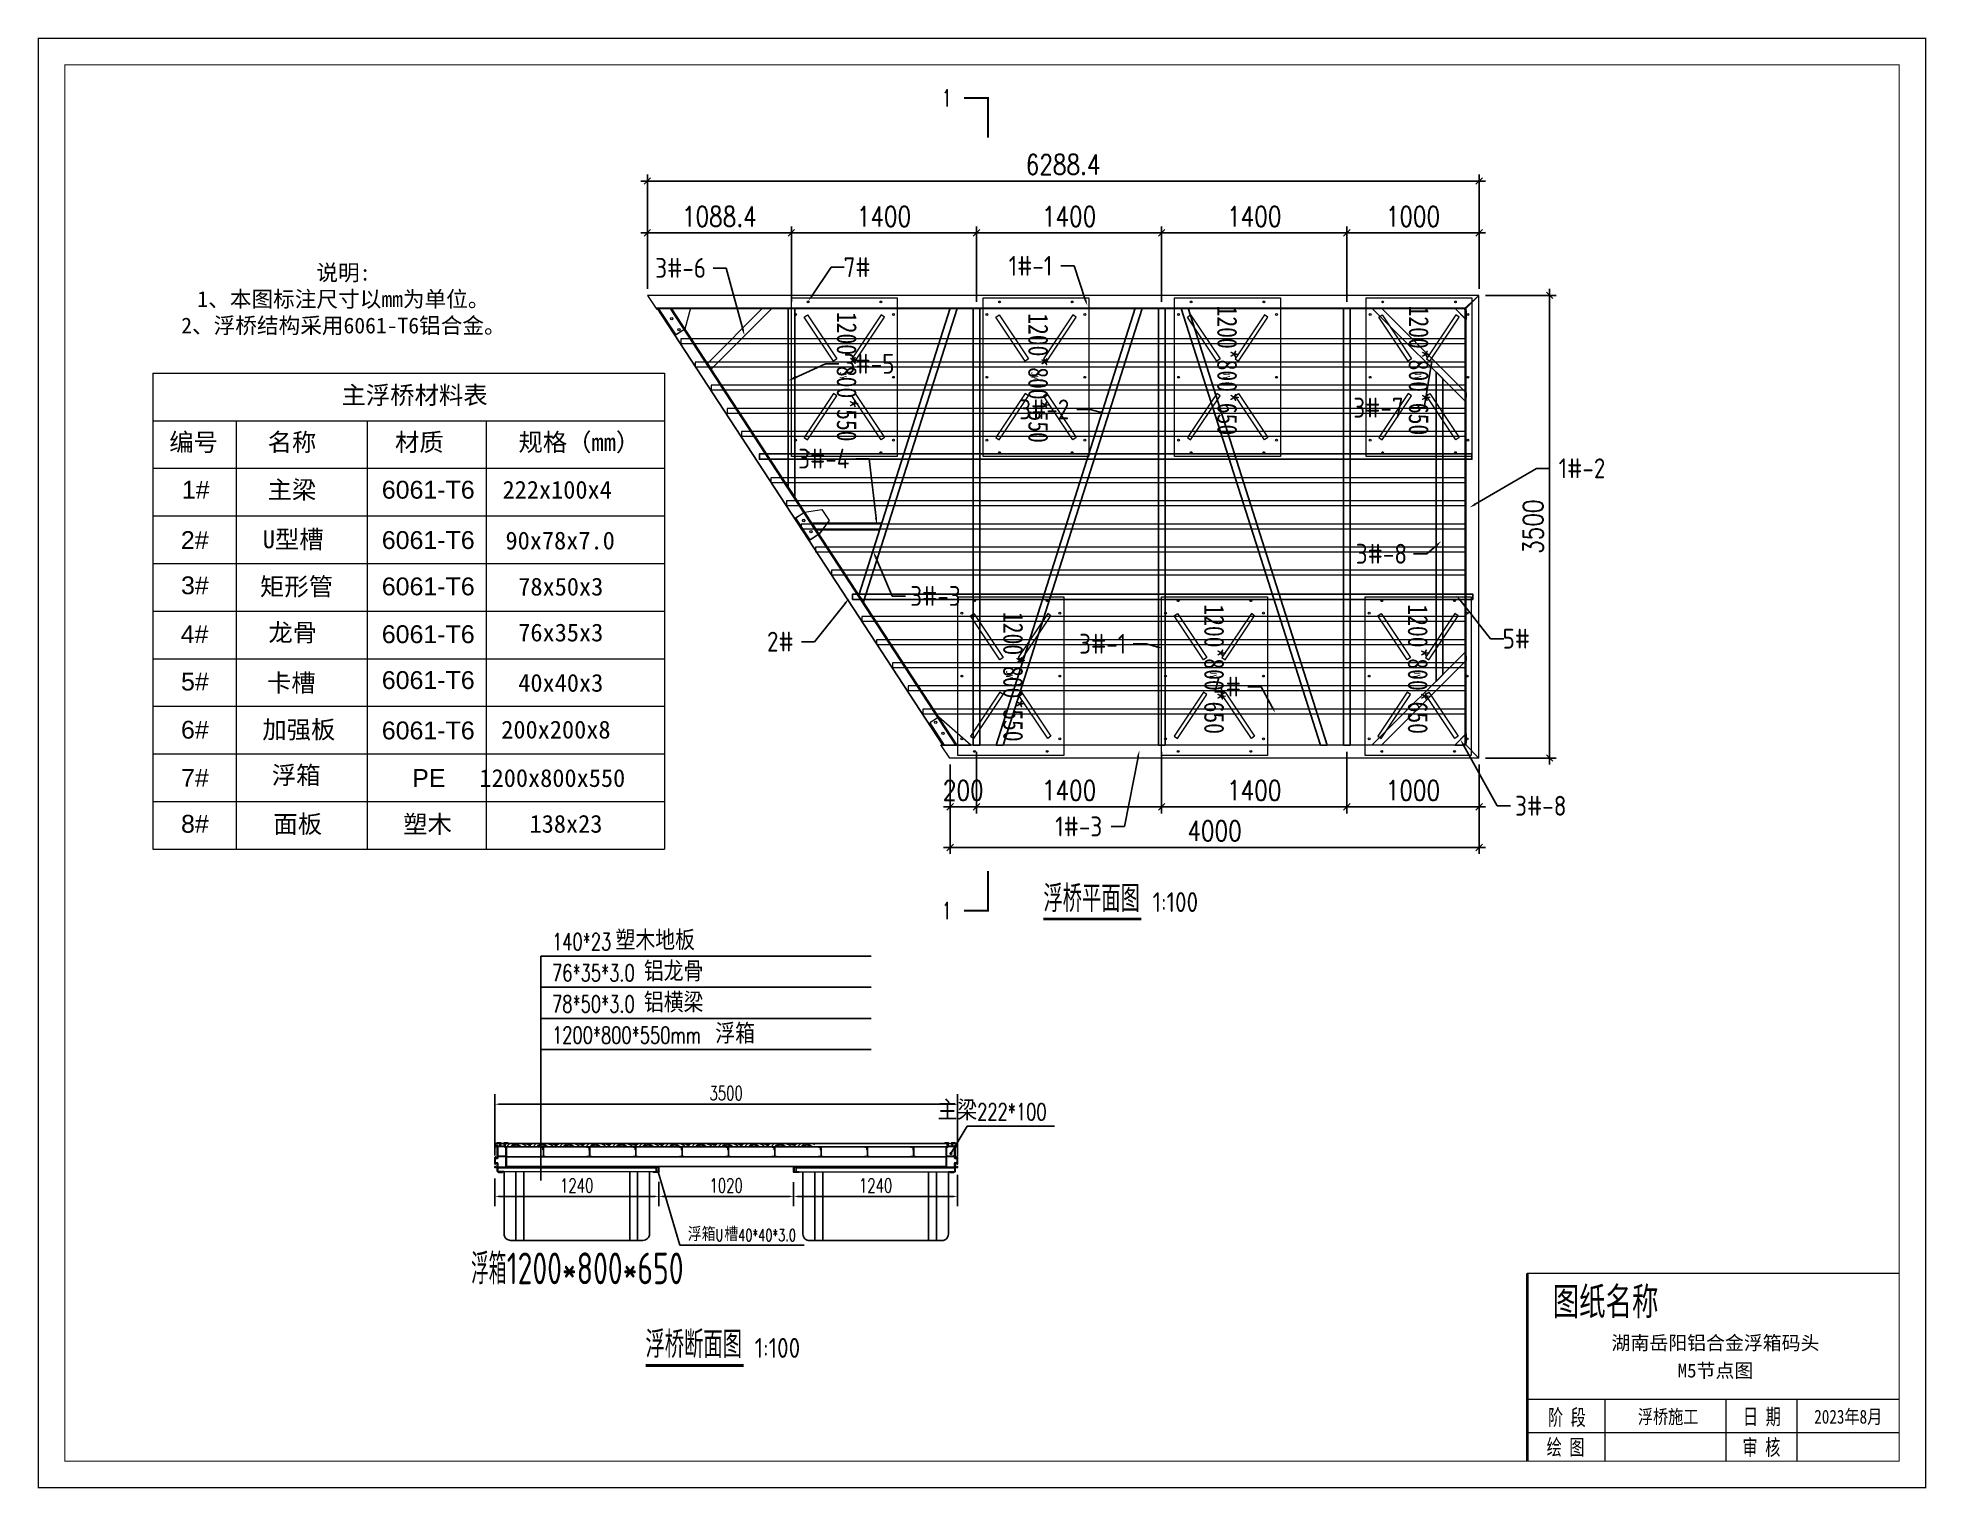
# Model space of a CAD drawing. Extents: x -259369 to -50372, y -155978 to 198088.
# Drawn here: x -64652 to -50372, y 102948 to 113921 of the extents above; entities that cross this region are included whole.
import ezdxf
from ezdxf import colors
from ezdxf.entities.mleader import LeaderData, LeaderLine
from ezdxf.enums import TextEntityAlignment as Align
from ezdxf.math import Vec2, Vec3

# ---------------------------------------------------------------- set-up
doc = ezdxf.new("R2010")
doc.units = 0
doc.header["$LTSCALE"] = 1000
doc.header["$MEASUREMENT"] = 0
doc.linetypes.add('HIDDEN', pattern=[0.375, 0.25, -0.125])
for name, color, linetype in [('DIM_LEAD', 3, 'Continuous'), ('DIM_SYMB', 3, 'Continuous'), ('PUB_TEXT', 7, 'Continuous'), ('SGIDI_TK_TEXT', 3, 'Continuous'), ('W-STEEL_FRAME钢架', 3, 'Continuous'), ('W-WOOD_FLOOR木地板', 30, 'Continuous'), ('卡槽', 242, 'Continuous'), ('文字', 7, 'Continuous'), ('标注', 9, 'Continuous'), ('浮箱名称', 3, 'Continuous'), ('连接端梁', 130, 'Continuous'), ('铝横梁', 220, 'Continuous')]:
    doc.layers.add(name, color=color, linetype=linetype)
for name, color, linetype, lineweight in [('加强板', 140, 'Continuous', 18), ('图框', 7, 'Continuous', 13), ('浮箱', 160, 'Continuous', 20), ('结构', 52, 'Continuous', 18), ('虚线', 8, 'Continuous', 0), ('铝主梁', 3, 'Continuous', 9), ('铝龙骨', 7, 'Continuous', 9)]:
    doc.layers.add(name, color=color, linetype=linetype, lineweight=lineweight)
doc.styles.add('_TCH_DIM', font='SIMPLEX.shx', dxfattribs={"bigfont": 'hztxt.shx'})
doc.styles.add('_TCH_LABEL', font='COMPLEX', dxfattribs={"bigfont": 'GBCBIG'})
doc.styles.add('Arial', font='')
doc.styles.add('HZTXT', font='txtw.shx', dxfattribs={"width": 0.8, "bigfont": 'hztxtw.shx'})
doc.styles.add('SGIDI-0', font='simhei.ttf', dxfattribs={"width": 0.8})
doc.styles.get("Standard").update_dxf_attribs({"font": 'gbenor.shx', "bigfont": 'gbcbig.shx'})
doc.styles.add('STANDARD_T3', font='simplex.shx', dxfattribs={"width": 0.7, "bigfont": 'hztxt.shx'})
doc.styles.add('仿宋', font='simfang.ttf', dxfattribs={"width": 0.7})
doc.styles.add('黑体', font='simhei.ttf', dxfattribs={"width": 0.8})
doc.styles.get('Arial').set_extended_font_data('STXihei')
doc.dimstyles.new('DIM-50', dxfattribs={"dimscale": 50, "dimtxt": 3, "dimasz": 1, "dimexe": 1, "dimexo": 1, "dimgap": 1, "dimtad": 1, "dimdec": 1, "dimdsep": 46, "dimtxsty": 'HZTXT', "dimblk": 'OBLIQUE', "dimblk1": 'ARCHTICK', "dimblk2": 'OBLIQUE', "dimcen": 0, "dimdle": 1, "dimclrd": 9, "dimclre": 9, "dimclrt": 2, "dimadec": 1, "dimazin": 0, "dimtfac": 1, "dimtdec": 1, "dimtix": 1, "dimtmove": 2, "dimatfit": 3, "dimldrblk": 'OBLIQUE', "dimfxl": 0, "dimtolj": 1, "dimtzin": 0, "dimarcsym": 0})
doc.dimstyles.new('W&&30', dxfattribs={"dimtxt": 105, "dimasz": 30, "dimexe": 75, "dimexo": 90, "dimgap": 30, "dimtad": 1, "dimdec": 0, "dimzin": 0, "dimdsep": 46, "dimtxsty": 'STANDARD_T3', "dimcen": 0.09, "dimclrd": 1, "dimclre": 1, "dimclrt": 7, "dimazin": 2, "dimtfac": 1, "dimtdec": 0, "dimtix": 1, "dimtmove": 2, "dimatfit": 3, "dimfxl": 0, "dimtolj": 1, "dimtzin": 0, "dimarcsym": 0})

msp = doc.modelspace()

# ---------------------------------------------------------------- texts
at = {"layer": 'PUB_TEXT', "color": 7, "width": 0.705882}
for s, height, style, p in [('1', 127.5, '_TCH_LABEL', (-57817.4, 113400.82)), ('1', 127.5, '_TCH_LABEL', (-57817.4, 107252.88)), ('140*23', 127.5, '_TCH_DIM', (-60763.3, 107018.42)), ('76*35*3.0', 127.5, '_TCH_DIM', (-60763.3, 106782.92)), ('78*50*3.0', 127.5, '_TCH_DIM', (-60763.3, 106547.42)), ('1200*800*550mm', 127.5, '_TCH_DIM', (-60763.3, 106311.92)), ('222*100', 127.5, '_TCH_DIM', (-57548.84, 105731.76)), ('U', 89.25, '_TCH_DIM', (-59527.18, 104817.55)), ('40*40*3.0', 89.25, '_TCH_DIM', (-59356.18, 104817.55))]:
    msp.add_text(s, height=height, dxfattribs=dict(at, style=style)).set_placement(p)
at = {"layer": 'PUB_TEXT', "color": 7}
for s, height, p in [('浮桥平面图', 202.553, (-57047.85, 107307.33)), ('1:100', 150, (-56222.6, 107307.33)), ('浮桥断面图', 202.553, (-60056.93, 103934.55)), ('1:100', 150, (-59231.68, 103934.55))]:
    msp.add_text(s, height=height, dxfattribs=at).set_placement(p)
at = {"layer": 'PUB_TEXT', "color": 7, "style": '_TCH_DIM'}
for s, height, p in [('塑木地板', 150, (-60283.3, 107018.42)), ('铝龙骨', 150, (-60069.01, 106782.92)), ('铝横梁', 150, (-60069.01, 106547.42)), ('浮箱', 150, (-59529.01, 106311.92)), ('主梁', 150, (-57848.84, 105731.76)), ('浮箱', 105, (-59737.18, 104817.55)), ('槽', 105, (-59461.18, 104817.55))]:
    msp.add_text(s, height=height, dxfattribs=at).set_placement(p)
at = {"layer": 'PUB_TEXT', "width": 0.8}
for s, height, p in [('浮箱', 231.489, (-61375.58, 104491.35)), ('1200*800*650', 240, (-61105.96, 104491.35))]:
    msp.add_text(s, height=height, dxfattribs=at).set_placement(p)
at = {"layer": 'SGIDI_TK_TEXT', "color": 0, "style": '仿宋', "width": 0.7}
msp.add_text('图纸名称', height=209.616, dxfattribs=at).set_placement((-52797.2, 104362.27), align=Align.MIDDLE_CENTER)
at = {"layer": 'SGIDI_TK_TEXT', "color": 7, "style": '仿宋', "width": 0.7}
for s, p in [('阶 段', (-53089.65, 103484.29)), ('日 期', (-51615.52, 103490.16)), ('绘 图', (-53099.39, 103258.92)), ('审 核', (-51618.22, 103257.64))]:
    msp.add_text(s, height=120, dxfattribs=at).set_placement(p, align=Align.MIDDLE_CENTER)
at = {"layer": 'SGIDI_TK_TEXT', "color": 7, "style": 'SGIDI-0'}
for tag, p in [('湖南岳阳铝合金浮箱码头', (-51966.09, 104047.84)), ('M5节点图', (-51966.09, 103838.34))]:
    msp.add_attdef(tag, text='', height=104.81, dxfattribs=at).set_placement(p, align=Align.MIDDLE_CENTER)
at = {"layer": 'SGIDI_TK_TEXT', "color": 7, "style": 'SGIDI-0', "width": 0.8}
for tag, p in [('浮桥施工', (-52323.84, 103489.27)), ('2023年8月', (-50962.07, 103489.27))]:
    msp.add_attdef(tag, text='建设单位', height=104.808, dxfattribs=at).set_placement(p, align=Align.MIDDLE_CENTER)
at = {"layer": '浮箱名称', "style": '黑体', "width": 0.8}
for p in [(-58609.61, 111847.36, 0), (-57161.28, 111836.99, 0), (-57351.15, 109577.03, 0)]:
    msp.add_text('1200*800*550', height=150.211, rotation=270, dxfattribs=at).set_placement(p)
at = {"layer": '浮箱名称', "color": 1, "style": '黑体', "width": 0.8}
for p in [(-55732.53, 111894.74, 0), (-54284.19, 111894.74, 0), (-55830.73, 109634.78, 0), (-54290.73, 109634.78, 0)]:
    msp.add_text('1200*800*650', height=150.211, rotation=270, dxfattribs=at).set_placement(p)

# ---------------------------------------------------------------- blocks, each defined once
blk = doc.blocks.new('*D95')
at = {"layer": 'Defpoints', "color": 0, "transparency": 16777216}
for p in [(-57697, 105409), (-58937, 105353), (-57697, 105156)]:
    blk.add_point(p, dxfattribs=at)
at = {"layer": 'W-STEEL_FRAME钢架', "color": 1, "lineweight": -2, "transparency": 16777216}
for p, q in [((-58937, 105263), (-58937, 105081)), ((-57697, 105319), (-57697, 105081)), ((-58907, 105156), (-57727, 105156))]:
    blk.add_line(p, q, dxfattribs=at)
at = {"layer": 'W-STEEL_FRAME钢架', "color": 1, "transparency": 16777216}
for points in [[(-58907, 105161), (-58907, 105151), (-58937, 105156)], [(-57727, 105161), (-57727, 105151), (-57697, 105156)]]:
    blk.add_solid(points, dxfattribs=at)
at = {"layer": 'W-STEEL_FRAME钢架', "color": 7, "transparency": 16777216, "insert": (-58317, 105239), "char_height": 105, "attachment_point": 5, "style": 'STANDARD_T3'}
blk.add_mtext('\\A1;1240', dxfattribs=at)
blk = doc.blocks.new('*D93')
at = {"layer": 'Defpoints', "color": 0, "transparency": 16777216}
for p in [(-61197, 105380), (-59956, 105356), (-61197, 105156)]:
    blk.add_point(p, dxfattribs=at)
at = {"layer": 'W-STEEL_FRAME钢架', "color": 1, "lineweight": -2, "transparency": 16777216}
for p, q in [((-61197, 105290), (-61197, 105081)), ((-59956, 105266), (-59956, 105081)), ((-59986, 105156), (-61167, 105156))]:
    blk.add_line(p, q, dxfattribs=at)
at = {"layer": 'W-STEEL_FRAME钢架', "color": 1, "transparency": 16777216}
for points in [[(-61167, 105161), (-61167, 105151), (-61197, 105156)], [(-59986, 105161), (-59986, 105151), (-59956, 105156)]]:
    blk.add_solid(points, dxfattribs=at)
at = {"layer": 'W-STEEL_FRAME钢架', "color": 7, "transparency": 16777216, "insert": (-60577, 105239), "char_height": 105, "attachment_point": 5, "style": 'STANDARD_T3'}
blk.add_mtext('\\A1;1240', dxfattribs=at)
blk = doc.blocks.new('*D94')
at = {"layer": 'Defpoints', "color": 0, "transparency": 16777216}
for p in [(-57697, 105853), (-61197, 105376), (-57697, 105367)]:
    blk.add_point(p, dxfattribs=at)
at = {"layer": 'W-STEEL_FRAME钢架', "color": 1, "lineweight": -2, "transparency": 16777216}
for p, q in [((-61197, 105466), (-61197, 105928)), ((-61167, 105853), (-57727, 105853)), ((-57697, 105457), (-57697, 105928))]:
    blk.add_line(p, q, dxfattribs=at)
at = {"layer": 'W-STEEL_FRAME钢架', "color": 1, "transparency": 16777216}
for points in [[(-61167, 105858), (-61167, 105848), (-61197, 105853)], [(-57727, 105858), (-57727, 105848), (-57697, 105853)]]:
    blk.add_solid(points, dxfattribs=at)
at = {"layer": 'W-STEEL_FRAME钢架', "color": 7, "transparency": 16777216, "insert": (-59447, 105936), "char_height": 105, "attachment_point": 5, "style": 'STANDARD_T3'}
blk.add_mtext('\\A1;3500', dxfattribs=at)
blk = doc.blocks.new('*D154')
at = {"layer": 'Defpoints', "color": 0, "transparency": 16777216}
for p in [(-59956, 105339), (-58937, 105339), (-58937, 105156)]:
    blk.add_point(p, dxfattribs=at)
at = {"layer": 'W-STEEL_FRAME钢架', "color": 1, "lineweight": -2, "transparency": 16777216}
for p, q in [((-59956, 105249), (-59956, 105081)), ((-58937, 105249), (-58937, 105081)), ((-59926, 105156), (-58967, 105156))]:
    blk.add_line(p, q, dxfattribs=at)
at = {"layer": 'W-STEEL_FRAME钢架', "color": 1, "transparency": 16777216}
for points in [[(-59926, 105161), (-59926, 105151), (-59956, 105156)], [(-58967, 105161), (-58967, 105151), (-58937, 105156)]]:
    blk.add_solid(points, dxfattribs=at)
at = {"layer": 'W-STEEL_FRAME钢架', "color": 7, "transparency": 16777216, "insert": (-59447, 105239), "char_height": 105, "attachment_point": 5, "style": 'STANDARD_T3'}
blk.add_mtext('\\A1;1020', dxfattribs=at)
blk = doc.blocks.new('$matou$00000085')
at = {"color": 0, "lineweight": 5}
for p, q in [((-17, 36, 0), (-17, 37, 0)), ((-4, 34, 0), (-4, 35, 0)), ((-1, 13, 0), (-3, 13, 0))]:
    blk.add_line(p, q, dxfattribs=at)
at = {"color": 0, "lineweight": 0, "ltscale": 0.5}
blk.add_arc((-2, 17, 0), 4.07, 274.7282, 349.8472, dxfattribs=at)
at = {"layer": '结构', "color": 0, "linetype": 'ByBlock', "lineweight": 0, "ltscale": 0.5}
for p, q in [((-7, 38, 0), (-16, 38, 0)), ((-16, 35, 0), (-8, 35, 0)), ((-7, -34, 0), (-7, 34, 0)), ((-5, 33, 0), (-4, 34, 0)), ((-4, 33, 0), (-5, 33, 0)), ((-5, 31, 0), (-4, 32, 0)), ((-4, 31, 0), (-5, 31, 0)), ((-5, 31, 0), (-4, 31, 0)), ((-4, 31, 0), (-5, 31, 0)), ((-5, 29, 0), (-4, 29, 0)), ((-4, 29, 0), (-5, 29, 0)), ((-5, 27, 0), (-4, 27, 0)), ((-4, 27, 0), (-5, 27, 0)), ((-4, 26, 0), (-5, 25, 0)), ((-5, 25, 0), (-4, 25, 0)), ((-5, 24, 0), (-4, 23, 0)), ((-4, 24, 0), (-5, 24, 0)), ((-5, 22, 0), (-4, 22, 0)), ((-4, 22, 0), (-5, 22, 0)), ((-5, 20, 0), (-4, 20, 0)), ((-4, 20, 0), (-5, 20, 0)), ((-4, 32, 0), (-4, 33, 0)), ((-4, 31, 0), (-4, 29, 0)), ((-4, 31, 0), (-4, 31, 0)), ((-4, 29, 0), (-4, 27, 0)), ((-4, 27, 0), (-4, 26, 0)), ((-4, 25, 0), (-4, 24, 0)), ((-4, 23, 0), (-4, 22, 0)), ((-4, 22, 0), (-4, 20, 0)), ((-4, 20, 0), (-4, 19, 0)), ((-4, -34, 0), (-4, 12, 0)), ((-1, 34, 0), (-1, 35, 0)), ((0, 33, 0), (-1, 34, 0)), ((-1, 33, 0), (0, 33, 0)), ((-1, 32, 0), (-1, 33, 0)), ((0, 31, 0), (-1, 32, 0)), ((-1, 31, 0), (0, 31, 0)), ((-1, 30, 0), (-1, 31, 0)), ((0, 30, 0), (-1, 30, 0)), ((-1, 29, 0), (0, 30, 0)), ((-1, 28, 0), (-1, 29, 0)), ((0, 28, 0), (-1, 28, 0)), ((-1, 28, 0), (0, 28, 0)), ((-1, 26, 0), (-1, 28, 0)), ((0, 26, 0), (-1, 26, 0)), ((-1, 26, 0), (0, 26, 0)), ((-1, 25, 0), (-1, 26, 0)), ((0, 24, 0), (-1, 25, 0)), ((-1, 24, 0), (0, 24, 0)), ((-1, 23, 0), (-1, 24, 0)), ((0, 22, 0), (-1, 23, 0)), ((-1, 22, 0), (0, 22, 0)), ((-1, 22, 0), (-1, 22, 0)), ((-1, 21, 0), (-1, 22, 0)), ((0, 21, 0), (-1, 21, 0)), ((-1, 20, 0), (0, 21, 0)), ((-1, 19, 0), (-1, 20, 0)), ((2, 38, 0), (16, 38, 0)), ((3, 34, 0), (3, 17, 0)), ((16, 35, 0), (4, 35, 0)), ((17, 37, 0), (17, 36, 0)), ((-17, -35, 0), (-8, -35, 0)), ((-17, -38, 0), (-17, -36, 0)), ((17, -38, 0), (-17, -38, 0)), ((-3, -35, 0), (17, -35, 0)), ((17, -36, 0), (17, -38, 0))]:
    blk.add_line(p, q, dxfattribs=at)
for centre, radius, start, end in [((-16, 37, 0), 1, 90, 180), ((-16, 36, 0), 1, 180, 270), ((-8, 34, 0), 1, 0, 90), ((-7, 35, 0), 3, 0, 90.0017), ((-2, 19, 0), 1.75, 180, 0), ((-3, 12, 0), 1, 90, 180), ((2, 35, 0), 3, 89.9983, 180), ((4, 34, 0), 1, 90, 180), ((16, 37, 0), 1, 0, 90), ((16, 36, 0), 1, 270, 360), ((-17, -36, 0), 0.5, 90, 180), ((-17, -38, 0), 0.5, 180, 270), ((-8, -34, 0), 1, 270, 0), ((-3, -34, 0), 1, 180, 270), ((17, -36, 0), 0.5, 0, 90), ((17, -38, 0), 0.5, 270, 0)]:
    blk.add_arc(centre, radius, start, end, dxfattribs=at)
blk = doc.blocks.new('*U72')
at = {"layer": '铝龙骨', "yscale": -1, "rotation": 180}
blk.add_blockref('$matou$00000085', (0, 0, 0), dxfattribs=at)
blk = doc.blocks.new('*U73')
at = {"color": 0, "linetype": 'ByBlock', "lineweight": -2, "transparency": 16777216}
for p in [(-2800, 0), (-2450, 0), (-2100, 0), (-1750, 0), (-1400, 0), (-1050, 0), (-700, 0), (-350, 0), (0, 0)]:
    blk.add_blockref('*U72', p, dxfattribs=at)
blk = doc.blocks.new('0102')
at = {"color": 5, "lineweight": -3}
for p, q in [((-1521475, 1202749), (-1521475, 1203269)), ((-1521415, 1202749), (-1521415, 1203269)), ((-1520615, 1203269), (-1520615, 1202749)), ((-1520555, 1203269), (-1520555, 1202749))]:
    blk.add_line(p, q, dxfattribs=at)
at = {"color": 5}
blk.add_lwpolyline([(-1521615, 1203299), (-1521615, 1203269), (-1521565, 1203269), (-1520465, 1203268), (-1520415, 1203269), (-1520415, 1203299)], close=True, dxfattribs=at)
at = {"color": 5, "lineweight": -3}
blk.add_lwpolyline([(-1521565, 1203269), (-1521565, 1202799, 0.414214), (-1521515, 1202749), (-1520515, 1202749, 0.414214), (-1520465, 1202799), (-1520465, 1203269)], format="xyb", dxfattribs=at)
blk = doc.blocks.new('_Oblique')
at = {"color": 0, "linetype": 'ByBlock', "lineweight": -2}
blk.add_line((-0.5, -0.5), (0.5, 0.5), dxfattribs=at)
blk = doc.blocks.new('*D81')
at = {"layer": 'Defpoints', "color": 0, "transparency": 16777216}
for p in [(-53754, 111972, 0), (-53754, 108472, 0), (-53220, 108472)]:
    blk.add_point(p, dxfattribs=at)
at = {"layer": '标注', "color": 9, "lineweight": -2, "transparency": 16777216}
for p, q in [((-53704, 111972), (-53170, 111972)), ((-53220, 112022), (-53220, 108422)), ((-53704, 108472), (-53170, 108472))]:
    blk.add_line(p, q, dxfattribs=at)
at = {"layer": '标注', "color": 9, "lineweight": -2, "transparency": 16777216, "xscale": 50, "yscale": 50, "zscale": 50}
for p, rotation in [((-53220, 111972), 90), ((-53220, 108472), 270)]:
    blk.add_blockref('_Oblique', p, dxfattribs=dict(at, rotation=rotation))
at = {"layer": '标注', "color": 2, "transparency": 16777216, "insert": (-53345, 110222), "char_height": 150, "attachment_point": 5, "rotation": 90, "style": 'HZTXT'}
blk.add_mtext('\\A1;3500', dxfattribs=at)
blk = doc.blocks.new('_ArchTick')
at = {"color": 0, "linetype": 'ByBlock', "const_width": 0.4}
blk.add_lwpolyline([(-0.5, -0.5), (0.5, 0.5)], dxfattribs=at)
blk = doc.blocks.new('*D82')
at = {"layer": 'Defpoints', "color": 0, "transparency": 16777216}
for p in [(-56154, 112444), (-56154, 111874), (-54754, 111874)]:
    blk.add_point(p, dxfattribs=at)
at = {"layer": '标注', "color": 9, "lineweight": -2, "transparency": 16777216}
for p, q in [((-54704, 112444), (-56204, 112444)), ((-56154, 111924), (-56154, 112494)), ((-54754, 111924), (-54754, 112494))]:
    blk.add_line(p, q, dxfattribs=at)
at = {"layer": '标注', "color": 9, "lineweight": -2, "transparency": 16777216, "xscale": 50, "yscale": 50, "zscale": 50, "rotation": 180}
blk.add_blockref('_Oblique', (-56154, 112444), dxfattribs=at)
at = {"layer": '标注', "color": 9, "lineweight": -2, "transparency": 16777216, "xscale": 50, "yscale": 50, "zscale": 50}
blk.add_blockref('_Oblique', (-54754, 112444), dxfattribs=at)
at = {"layer": '标注', "color": 2, "transparency": 16777216, "insert": (-55454, 112569), "char_height": 150, "attachment_point": 5, "style": 'HZTXT'}
blk.add_mtext('\\A1;1400', dxfattribs=at)
blk = doc.blocks.new('*D83')
at = {"layer": 'Defpoints', "color": 0, "transparency": 16777216}
for p in [(-57554, 112444), (-57554, 111874), (-56154, 111874)]:
    blk.add_point(p, dxfattribs=at)
at = {"layer": '标注', "color": 9, "lineweight": -2, "transparency": 16777216}
for p, q in [((-56104, 112444), (-57604, 112444)), ((-57554, 111924), (-57554, 112494)), ((-56154, 111924), (-56154, 112494))]:
    blk.add_line(p, q, dxfattribs=at)
at = {"layer": '标注', "color": 9, "lineweight": -2, "transparency": 16777216, "xscale": 50, "yscale": 50, "zscale": 50, "rotation": 180}
blk.add_blockref('_Oblique', (-57554, 112444), dxfattribs=at)
at = {"layer": '标注', "color": 9, "lineweight": -2, "transparency": 16777216, "xscale": 50, "yscale": 50, "zscale": 50}
blk.add_blockref('_Oblique', (-56154, 112444), dxfattribs=at)
at = {"layer": '标注', "color": 2, "transparency": 16777216, "insert": (-56854, 112569), "char_height": 150, "attachment_point": 5, "style": 'HZTXT'}
blk.add_mtext('\\A1;1400', dxfattribs=at)
blk = doc.blocks.new('*D84')
at = {"layer": 'Defpoints', "color": 0, "transparency": 16777216}
for p in [(-58954, 112444), (-58954, 111874), (-57554, 111874)]:
    blk.add_point(p, dxfattribs=at)
at = {"layer": '标注', "color": 9, "lineweight": -2, "transparency": 16777216}
for p, q in [((-57504, 112444), (-59004, 112444)), ((-58954, 111924), (-58954, 112494)), ((-57554, 111924), (-57554, 112494))]:
    blk.add_line(p, q, dxfattribs=at)
at = {"layer": '标注', "color": 9, "lineweight": -2, "transparency": 16777216, "xscale": 50, "yscale": 50, "zscale": 50, "rotation": 180}
blk.add_blockref('_Oblique', (-58954, 112444), dxfattribs=at)
at = {"layer": '标注', "color": 9, "lineweight": -2, "transparency": 16777216, "xscale": 50, "yscale": 50, "zscale": 50}
blk.add_blockref('_Oblique', (-57554, 112444), dxfattribs=at)
at = {"layer": '标注', "color": 2, "transparency": 16777216, "insert": (-58254, 112569), "char_height": 150, "attachment_point": 5, "style": 'HZTXT'}
blk.add_mtext('\\A1;1400', dxfattribs=at)
blk = doc.blocks.new('*D85')
at = {"layer": 'Defpoints', "color": 0, "transparency": 16777216}
for p in [(-60043, 112444), (-60043, 111972), (-58954, 111874)]:
    blk.add_point(p, dxfattribs=at)
at = {"layer": '标注', "color": 9, "lineweight": -2, "transparency": 16777216}
for p, q in [((-58904, 112444), (-60093, 112444)), ((-60043, 112022), (-60043, 112494)), ((-58954, 111924), (-58954, 112494))]:
    blk.add_line(p, q, dxfattribs=at)
at = {"layer": '标注', "color": 9, "lineweight": -2, "transparency": 16777216, "xscale": 50, "yscale": 50, "zscale": 50, "rotation": 180}
blk.add_blockref('_Oblique', (-60043, 112444), dxfattribs=at)
at = {"layer": '标注', "color": 9, "lineweight": -2, "transparency": 16777216, "xscale": 50, "yscale": 50, "zscale": 50}
blk.add_blockref('_Oblique', (-58954, 112444), dxfattribs=at)
at = {"layer": '标注', "color": 2, "transparency": 16777216, "insert": (-59499, 112569), "char_height": 150, "attachment_point": 5, "style": 'HZTXT'}
blk.add_mtext('\\A1;1088.4', dxfattribs=at)
blk = doc.blocks.new('*D86')
at = {"layer": 'Defpoints', "color": 0, "transparency": 16777216}
for p in [(-53754, 112837), (-60043, 111972), (-53754, 111972)]:
    blk.add_point(p, dxfattribs=at)
at = {"layer": '标注', "color": 9, "lineweight": -2, "transparency": 16777216}
for p, q in [((-60093, 112837), (-53704, 112837)), ((-60043, 112022), (-60043, 112887)), ((-53754, 112022), (-53754, 112887))]:
    blk.add_line(p, q, dxfattribs=at)
at = {"layer": '标注', "color": 9, "lineweight": -2, "transparency": 16777216, "xscale": 50, "yscale": 50, "zscale": 50, "rotation": 180}
blk.add_blockref('_Oblique', (-60043, 112837), dxfattribs=at)
at = {"layer": '标注', "color": 9, "lineweight": -2, "transparency": 16777216, "xscale": 50, "yscale": 50, "zscale": 50}
blk.add_blockref('_Oblique', (-53754, 112837), dxfattribs=at)
at = {"layer": '标注', "color": 2, "transparency": 16777216, "insert": (-56899, 112962), "char_height": 150, "attachment_point": 5, "style": 'HZTXT'}
blk.add_mtext('\\A1;6288.4', dxfattribs=at)
blk = doc.blocks.new('*D87')
at = {"layer": 'Defpoints', "color": 0, "transparency": 16777216}
for p in [(-53754, 112444), (-53754, 111972), (-54754, 111874)]:
    blk.add_point(p, dxfattribs=at)
at = {"layer": '标注', "color": 9, "lineweight": -2, "transparency": 16777216}
for p, q in [((-54804, 112444), (-53704, 112444)), ((-54754, 111924), (-54754, 112494)), ((-53754, 112022), (-53754, 112494))]:
    blk.add_line(p, q, dxfattribs=at)
at = {"layer": '标注', "color": 9, "lineweight": -2, "transparency": 16777216, "xscale": 50, "yscale": 50, "zscale": 50, "rotation": 180}
blk.add_blockref('_Oblique', (-54754, 112444), dxfattribs=at)
at = {"layer": '标注', "color": 9, "lineweight": -2, "transparency": 16777216, "xscale": 50, "yscale": 50, "zscale": 50}
blk.add_blockref('_Oblique', (-53754, 112444), dxfattribs=at)
at = {"layer": '标注', "color": 2, "transparency": 16777216, "insert": (-54254, 112569), "char_height": 150, "attachment_point": 5, "style": 'HZTXT'}
blk.add_mtext('\\A1;1000', dxfattribs=at)
blk = doc.blocks.new('*D88')
at = {"layer": 'Defpoints', "color": 0, "transparency": 16777216}
for p in [(-57754, 108472), (-53754, 108472), (-53754, 107796)]:
    blk.add_point(p, dxfattribs=at)
at = {"layer": '标注', "color": 9, "lineweight": -2, "transparency": 16777216}
for p, q in [((-57754, 108422), (-57754, 107746)), ((-53754, 108422), (-53754, 107746)), ((-57804, 107796), (-53704, 107796))]:
    blk.add_line(p, q, dxfattribs=at)
at = {"layer": '标注', "color": 9, "lineweight": -2, "transparency": 16777216, "xscale": 50, "yscale": 50, "zscale": 50}
for p, rotation in [((-57754, 107796), 179.999617407945), ((-53754, 107796), 359.999617407945)]:
    blk.add_blockref('_Oblique', p, dxfattribs=dict(at, rotation=rotation))
at = {"layer": '标注', "color": 2, "transparency": 16777216, "insert": (-55754, 107921), "char_height": 150, "attachment_point": 5, "rotation": 359.9996, "style": 'HZTXT'}
blk.add_mtext('\\A1;4000', dxfattribs=at)
blk = doc.blocks.new('*D89')
at = {"layer": 'Defpoints', "color": 0, "transparency": 16777216}
for p in [(-57554, 108570), (-57754, 108472), (-57554, 108102)]:
    blk.add_point(p, dxfattribs=at)
at = {"layer": '标注', "color": 9, "lineweight": -2, "transparency": 16777216}
for p, q in [((-57754, 108422), (-57754, 108052)), ((-57554, 108520), (-57554, 108052)), ((-57754, 108102), (-57804, 108102)), ((-57754, 108102), (-57554, 108102)), ((-57554, 108102), (-57504, 108102))]:
    blk.add_line(p, q, dxfattribs=at)
at = {"layer": '标注', "color": 9, "lineweight": -2, "transparency": 16777216, "xscale": 50, "yscale": 50, "zscale": 50}
blk.add_blockref('_Oblique', (-57754, 108102), dxfattribs=at)
at = {"layer": '标注', "color": 9, "lineweight": -2, "transparency": 16777216, "xscale": 50, "yscale": 50, "zscale": 50, "rotation": 180}
blk.add_blockref('_Oblique', (-57554, 108102), dxfattribs=at)
at = {"layer": '标注', "color": 2, "transparency": 16777216, "insert": (-57654, 108227), "char_height": 150, "attachment_point": 5, "style": 'HZTXT'}
blk.add_mtext('\\A1;200', dxfattribs=at)
blk = doc.blocks.new('A$C0D8A069B')
at = {"layer": '加强板'}
blk.add_lwpolyline([(80, -100), (0, -100), (0, 100), (80, 100), (200, 45), (200, -55), (80, -100)], dxfattribs=at)
for centre in [(40, 50), (40, -50)]:
    blk.add_circle(centre, 9, dxfattribs=at)
blk = doc.blocks.new('*D90')
at = {"color": 9, "lineweight": -2, "transparency": 16777216}
for p, q in [((-57554, 108520), (-57554, 108052)), ((-56154, 108520), (-56154, 108052)), ((-57604, 108102), (-56104, 108102))]:
    blk.add_line(p, q, dxfattribs=at)
at = {"layer": 'Defpoints', "color": 0, "transparency": 16777216}
for p in [(-57554, 108570), (-56154, 108570), (-56154, 108102)]:
    blk.add_point(p, dxfattribs=at)
at = {"color": 9, "lineweight": -2, "transparency": 16777216, "xscale": 50, "yscale": 50, "zscale": 50, "rotation": 180}
blk.add_blockref('_Oblique', (-57554, 108102), dxfattribs=at)
at = {"color": 9, "lineweight": -2, "transparency": 16777216, "xscale": 50, "yscale": 50, "zscale": 50}
blk.add_blockref('_Oblique', (-56154, 108102), dxfattribs=at)
at = {"color": 2, "transparency": 16777216, "insert": (-56854, 108227), "char_height": 150, "attachment_point": 5, "style": 'HZTXT'}
blk.add_mtext('\\A1;1400', dxfattribs=at)
blk = doc.blocks.new('*D91')
at = {"color": 9, "lineweight": -2, "transparency": 16777216}
for p, q in [((-56154, 108520), (-56154, 108052)), ((-54754, 108520), (-54754, 108052)), ((-56204, 108102), (-54704, 108102))]:
    blk.add_line(p, q, dxfattribs=at)
at = {"layer": 'Defpoints', "color": 0, "transparency": 16777216}
for p in [(-56154, 108570), (-54754, 108570), (-54754, 108102)]:
    blk.add_point(p, dxfattribs=at)
at = {"color": 9, "lineweight": -2, "transparency": 16777216, "xscale": 50, "yscale": 50, "zscale": 50, "rotation": 180}
blk.add_blockref('_Oblique', (-56154, 108102), dxfattribs=at)
at = {"color": 9, "lineweight": -2, "transparency": 16777216, "xscale": 50, "yscale": 50, "zscale": 50}
blk.add_blockref('_Oblique', (-54754, 108102), dxfattribs=at)
at = {"color": 2, "transparency": 16777216, "insert": (-55454, 108227), "char_height": 150, "attachment_point": 5, "style": 'HZTXT'}
blk.add_mtext('\\A1;1400', dxfattribs=at)
blk = doc.blocks.new('*D92')
at = {"color": 9, "lineweight": -2, "transparency": 16777216}
for p, q in [((-54754, 108520), (-54754, 108052)), ((-53754, 108422), (-53754, 108052)), ((-54804, 108102), (-53704, 108102))]:
    blk.add_line(p, q, dxfattribs=at)
at = {"layer": 'Defpoints', "color": 0, "transparency": 16777216}
for p in [(-54754, 108570), (-53754, 108472), (-53754, 108102)]:
    blk.add_point(p, dxfattribs=at)
at = {"color": 9, "lineweight": -2, "transparency": 16777216, "xscale": 50, "yscale": 50, "zscale": 50, "rotation": 180}
blk.add_blockref('_Oblique', (-54754, 108102), dxfattribs=at)
at = {"color": 9, "lineweight": -2, "transparency": 16777216, "xscale": 50, "yscale": 50, "zscale": 50}
blk.add_blockref('_Oblique', (-53754, 108102), dxfattribs=at)
at = {"color": 2, "transparency": 16777216, "insert": (-54254, 108227), "char_height": 150, "attachment_point": 5, "style": 'HZTXT'}
blk.add_mtext('\\A1;1000', dxfattribs=at)
blk = doc.blocks.new('$matou$00000186')
for points in [[(-600, 400), (600, 400), (600, -400), (-600, -400)], [(-456, 304), (-472, 279), (-140, 57), (-123, 82)], [(456, 304), (472, 279), (140, 57), (123, 82)], [(-456, -304), (-472, -279), (-140, -57), (-123, -82)], [(456, -304), (472, -279), (140, -57), (123, -82)]]:
    blk.add_lwpolyline(points, close=True)
for centre in [(-475, 370), (0, 370), (475, 370), (-570, 275), (570, 275), (-570, -275), (570, -275), (-475, -370), (0, -370), (475, -370)]:
    blk.add_circle(centre, 7)
at = {"layer": 'PUB_TEXT', "style": '黑体', "width": 0.8}
blk.add_text('JY', height=52.6, dxfattribs=at).set_placement((-44, -35))
blk = doc.blocks.new('*U26')
at = {"layer": '浮箱', "rotation": 270}
blk.add_blockref('$matou$00000186', (0, 0), dxfattribs=at)
blk = doc.blocks.new('*U27')
at = {"color": 0, "linetype": 'ByBlock', "lineweight": -2, "transparency": 16777216}
for p in [(0, 0), (1448, 0), (2897, 0), (4345, 0)]:
    blk.add_blockref('*U26', p, dxfattribs=at)
blk = doc.blocks.new('*U28')
at = {"layer": '浮箱', "rotation": 270}
blk.add_blockref('$matou$00000186', (0, 0), dxfattribs=at)
blk = doc.blocks.new('*U29')
at = {"color": 0, "linetype": 'ByBlock', "lineweight": -2, "transparency": 16777216}
for p in [(0, 0), (1540, 0), (3080, 0)]:
    blk.add_blockref('*U28', p, dxfattribs=at)
blk = doc.blocks.new('m5')
at = {"layer": '加强板', "color": 5}
for points in [[(131648, 17653), (131888, 17653), (131846, 17496), (131779, 17452)], [(133808, 14349), (134008, 14349), (133766, 14560), (133699, 14516)]]:
    blk.add_lwpolyline(points, close=True, dxfattribs=at)
for centre in [(131747, 17574), (131802, 17491), (133743, 14521), (133798, 14438)]:
    blk.add_circle(centre, 9, dxfattribs=at)
at = {"layer": '卡槽', "color": 22, "ltscale": 5000, "elevation": 0}
for points in [[(137798, 16551), (137798, 16511), (132410, 16511), (132410, 16551)], [(137804, 15451), (137804, 15491), (133115, 15491), (133115, 15451)]]:
    blk.add_lwpolyline(points, close=True, dxfattribs=at)
at = {"layer": '虚线', "color": 1, "linetype": 'HIDDEN', "ltscale": 300}
for p, q in [((137753, 17653), (131627, 17653)), ((131732, 17653), (133892, 14349)), ((137753, 14349), (137753, 17653)), ((137753, 14349), (133787, 14349))]:
    blk.add_line(p, q, dxfattribs=at)
at = {"layer": '连接端梁'}
blk.add_lwpolyline([(133796, 14349), (131636, 17653), (131744, 17653), (133904, 14349)], close=True, dxfattribs=at)
at = {"layer": '铝主梁', "color": 3}
for points in [[(131634, 17651), (137743, 17651), (137851, 17751), (131563, 17751)], [(137751, 17643), (137752, 14351), (137851, 14251), (137851, 17751)]]:
    blk.add_lwpolyline(points, dxfattribs=at)
blk.add_lwpolyline([(137851, 14251), (133851, 14251), (133781, 14351), (137752, 14351)], close=True, dxfattribs=at)
at = {"layer": '铝横梁', "color": 243}
for points in [[(137753, 17636), (137736, 17653), (137669, 17653), (137753, 17568)], [(137753, 14366), (137736, 14349), (137669, 14349), (137753, 14434)]]:
    blk.add_lwpolyline(points, close=True, dxfattribs=at)
for name, p in [('*U27', (133053, 17131, 0)), ('*U29', (134311, 14871, 0))]:
    blk.add_blockref(name, p)
at = {"rotation": 33.17829872534546}
blk.add_blockref('A$C0D8A069B', (132739, 15984), dxfattribs=at)
blk = doc.blocks.new('ghjghjgj')
at = {"layer": '图框'}
for p, q in [((110614, 119431), (110614, 114931)), ((110614, 119431), (115451, 119431)), ((115451, 119431), (115451, 114931)), ((110614, 118981), (115451, 118981)), ((111401, 118981), (111401, 114931)), ((112639, 118981), (112639, 114931)), ((113764, 118981), (113764, 114931)), ((110614, 118531), (115451, 118531)), ((110614, 118081), (115451, 118081)), ((110614, 117631), (115451, 117631)), ((110614, 117181), (115451, 117181)), ((110614, 116731), (115451, 116731)), ((110614, 116281), (115451, 116281)), ((110614, 115831), (115451, 115831)), ((110614, 115381), (115451, 115381)), ((110614, 114931), (115451, 114931))]:
    blk.add_line(p, q, dxfattribs=at)
at = {"layer": '图框', "attachment_point": 1, "style": 'Arial'}
for s, width, insert, char_height in [('\\pi876.69506;{\\fSimSun|b0|i0|c134|p2;主浮桥材料表}', 2620.06, (111520, 119308), 168.75), ('\\pi51.65737;{\\fSimSun|b0|i0|c134|p2;编号}', 716.98, (110717, 118863), 168.75), ('\\pi51.32218;{\\fSimSun|b0|i0|c134|p2;名称}', 716.98, (111647, 118863), 168.75), ('\\pi53.50095;{\\fSimSun|b0|i0|c134|p2;材质}', 716.98, (112849, 118863), 168.75), ('\\pi35.48134;{\\fSimSun|b0|i0|c134|p2;规格（mm）}', 1208.85, (114034, 118863), 168.75), ('\\pi279.81954;{\\fArial|b0|i0|c0|p34;1#}', 793.2, (110608, 118413), 168.75), ('\\pi50.98698;{\\fSimSun|b0|i0|c134|p2;主梁}', 716.98, (111647, 118413), 168.75), ('\\pi234.45852;{\\fArial|b0|i0|c0|p34;6061-T6}', 1327.29, (112543, 118413), 168.75), ('\\pi0.69652;222x100x4', 1327.29, (113918, 118413), 168.75), ('\\pi270.43814;{\\fArial|b0|i0|c0|p34;2#}', 793.2, (110608, 117937), 168.75), ('\\pi31.45968;{\\fSimSun|b0|i0|c134|p2;U型槽}', 1074.91, (111621, 117944), 168.75), ('\\pi234.45852;{\\fArial|b0|i0|c0|p34;6061-T6}', 1327.29, (112543, 117937), 168.75), ('\\pi28.82152;90x78x7.0', 1327.29, (113918, 117933), 168.75), ('\\pi271.93456;{\\fArial|b0|i0|c0|p34;3#}', 793.2, (110608, 117509), 168.75), ('\\pi57.54881;{\\fSimSun|b0|i0|c134|p2;矩形管}', 874.48, (111569, 117497), 168.75), ('\\pi234.45852;{\\fArial|b0|i0|c0|p34;6061-T6}', 1327.29, (112543, 117499), 168.75), ('\\pi149.35724;78x50x3', 1327.29, (113918, 117497), 168.75), ('\\pi268.48129;{\\fArial|b0|i0|c0|p34;4#}', 793.2, (110608, 117047), 168.75), ('\\pi35.39194;{\\fSimSun|b0|i0|c134|p2;龙骨}', 1074.91, (111670, 117063), 168.75), ('\\pi234.45852;{\\fArial|b0|i0|c0|p34;6061-T6}', 1327.29, (112543, 117047), 168.75), ('\\pi149.35724;76x35x3', 1327.29, (113918, 117063), 168.75), ('\\pi271.87701;{\\fArial|b0|i0|c0|p34;5#}', 793.2, (110608, 116599), 168.75), ('\\pi35.01394;{\\fSimSun|b0|i0|c134|p2;卡槽}', 1074.91, (111657, 116587), 168.75), ('\\pi234.45852;{\\fArial|b0|i0|c0|p34;6061-T6}', 1327.29, (112543, 116613), 168.75), ('\\pi149.35724;40x40x3', 1327.29, (113918, 116587), 168.75), ('\\pi271.41657;{\\fArial|b0|i0|c0|p34;6#}', 793.2, (110608, 116144), 168.75), ('\\pi74.02918;{\\fSimSun|b0|i0|c134|p2;加强板}', 1074.91, (111574, 116145), 168.75), ('\\pi234.45852;{\\fArial|b0|i0|c0|p34;6061-T6}', 1327.29, (112543, 116137), 168.75), ('\\pi-11.35705;200x200x8', 1327.29, (113918, 116145), 168.75), ('\\pi272.56766;{\\fArial|b0|i0|c0|p34;7#}', 793.2, (110608, 115688), 168.75), ('\\pi117.7722;{\\fSimSun|b0|i0|c134|p2;浮箱}', 1074.91, (111620, 115714), 168.75), ('\\pi521.82849;{\\fArial|b0|i0|c0|p34;PE}', 1327.29, (112543, 115687), 168.75), ('\\pi-236.35705,t944.89295;1200x800x550', 1327.29, (113937, 115687), 168.75), ('\\pi271.7619;{\\fArial|b0|i0|c0|p34;8#}', 793.2, (110608, 115254), 168.75), ('{\\fSimSun|b0|i0|c134|p2;面板}', 1074.91, (111753, 115252), 168.75), ('\\pi436.2992;{\\fSimSun|b0|i0|c134|p2;塑木}', 1327.29, (112543, 115252), 168.75), ('138x23', 1327.29, (114174, 115254), 168.8)]:
    blk.add_mtext_dynamic_manual_height_columns(s, width=width, gutter_width=2260, heights=[363], dxfattribs=dict(at, insert=insert, char_height=char_height))
at = {"layer": '文字', "color": 0, "insert": (112415, 120123), "char_height": 150, "attachment_point": 5, "style": 'Arial'}
blk.add_mtext_dynamic_manual_height_columns('{\\fSimSun|b0|i0|c134|p2;说明}:\\P1{\\fSimSun|b0|i0|c134|p2;、本图标注尺寸以}mm{\\fSimSun|b0|i0|c134|p2;为单位。\\P}2{\\fSimSun|b0|i0|c134|p2;、浮桥结构采用}6061-T6{\\fSimSun|b0|i0|c134|p2;铝合金。}', width=3542.47, gutter_width=12.5, heights=[0], dxfattribs=at)

# ---------------------------------------------------------------- dimensions: what is measured, and where the dimension line sits
for base, p1, p2, picture, middle in [((-56154.32, 108101.6), (-57554.32, 108569.98), (-56154.32, 108569.98), '*D90', (-56854.32, 108226.6)), ((-54754.32, 108101.6), (-56154.32, 108569.98), (-54754.32, 108569.98), '*D91', (-55454.32, 108226.6)), ((-53754.31, 108101.6), (-54754.32, 108569.98), (-53754.31, 108471.95), '*D92', (-54254.32, 108226.6))]:
    dim = msp.add_linear_dim(base=base, p1=p1, p2=p2, dimstyle='DIM-50')
    dim.commit()
    dim.dimension.update_dxf_attribs({"geometry": picture, "text_midpoint": middle})
at = {"layer": 'W-STEEL_FRAME钢架'}
for base, p1, p2, picture, middle in [((-57696.54, 105853.15), (-61196.54, 105375.53), (-57696.54, 105367.33), '*D94', (-59446.54, 105935.65)), ((-61196.54, 105156.46), (-59956.47, 105355.59), (-61196.54, 105379.6), '*D93', (-60576.5, 105238.96))]:
    dim = msp.add_linear_dim(base=base, p1=p1, p2=p2, angle=180, dimstyle='W&&30', dxfattribs=at)
    dim.commit()
    dim.dimension.update_dxf_attribs({"geometry": picture, "text_midpoint": middle})
for base, p1, p2, picture, middle in [((-57696.54, 105156.46), (-58936.63, 105352.61), (-57696.54, 105409.18), '*D95', (-58316.59, 105238.96)), ((-58936.63, 105156.46), (-59956.47, 105338.58), (-58936.63, 105338.58), '*D154', (-59446.55, 105238.96))]:
    dim = msp.add_linear_dim(base=base, p1=p1, p2=p2, dimstyle='W&&30', dxfattribs=at)
    dim.commit()
    dim.dimension.update_dxf_attribs({"geometry": picture, "text_midpoint": middle})
at = {"layer": '标注'}
for base, p1, p2, angle, picture, middle in [((-53754.31, 112836.57), (-60042.75, 111971.98), (-53754.31, 111971.98), 180, '*D86', (-56898.53, 112961.57)), ((-60042.75, 112443.89), (-58954.32, 111873.98), (-60042.75, 111971.98), 180, '*D85', (-59498.53, 112568.89)), ((-58954.32, 112443.89), (-57554.32, 111873.98), (-58954.32, 111873.98), 180, '*D84', (-58254.32, 112568.89)), ((-57554.32, 112443.89), (-56154.32, 111873.98), (-57554.32, 111873.98), 180, '*D83', (-56854.32, 112568.89)), ((-56154.32, 112443.89), (-54754.32, 111873.98), (-56154.32, 111873.98), 180, '*D82', (-55454.32, 112568.89)), ((-53754.31, 112443.89), (-54754.32, 111873.98), (-53754.31, 111971.98), 180, '*D87', (-54254.32, 112568.89)), ((-53219.53, 108471.95, 0), (-53754.31, 111971.98), (-53754.31, 108471.95), 90, '*D81', (-53344.53, 110221.97, 0)), ((-57554.32, 108101.6), (-57754.3, 108471.98), (-57554.32, 108569.98), 180, '*D89', (-57654.31, 108226.6))]:
    dim = msp.add_linear_dim(base=base, p1=p1, p2=p2, angle=angle, dimstyle='DIM-50', dxfattribs=at)
    dim.commit()
    dim.dimension.update_dxf_attribs({"geometry": picture, "text_midpoint": middle})
dim = msp.add_aligned_dim(p1=(-57754.3, 108471.98), p2=(-53754.31, 108471.95), distance=-676, dimstyle='DIM-50', dxfattribs=at)
dim.commit()
dim.dimension.update_dxf_attribs({"geometry": '*D88', "text_midpoint": (-55754.31, 107920.97)})

# ---------------------------------------------------------------- hatches: boundary and pattern name
at = {"layer": 'W-WOOD_FLOOR木地板'}
h = msp.add_hatch(dxfattribs=at)
h.set_pattern_fill('木纹01', color=256, scale=50)
h.set_pattern_definition([(360, (-410336.43, 280392.43), (200, 200), [10, -190]), (360, (-410476.43, 280412.43), (200, 200), [20, -180]), (360, (-410346.43, 280422.43), (200, 200), [10, -190]), (360, (-410466.43, 280442.43), (200, 200), [10, -190]), (360, (-410346.43, 280452.43), (200, 200), [10, -190]), (360, (-410456.43, 280462.43), (200, 200), [10, -190]), (360, (-410346.43, 280472.43), (200, 200), [10, -190]), (360, (-410456.43, 280492.43), (200, 200), [10, -110, 10, -70]), (360, (-410456.43, 280512.43), (200, 200), [20, -100, 10, -70]), (360, (-410466.43, 280542.43), (200, 200), [10, -30, 10, -80, 10, -60]), (360, (-410476.43, 280562.43), (200, 200), [10, -40, 20, -130]), (360, (-410346.43, 280572.43), (200, 200), [10, -190]), (360, (-410476.43, 280582.43), (200, 200), [10, -50, 10, -130]), (45, (-410496.43, 280392.43), (5e-14, 200), [28.2842, -254.55851]), (45, (-410326.43, 280392.43), (5e-14, 200), [56.56854, -226.27417]), (45, (-410326.43, 280492.43), (5e-14, 200), [14.142, -268.70071]), (45, (-410496.43, 280512.43), (5e-14, 200), [42.4264, -240.41631]), (45, (-410326.43, 280512.43), (5e-14, 200), [70.71068, -212.13203]), (45, (-410326.43, 280542.43), (5e-14, 200), [42.4264, -240.41631]), (315, (-410366.43, 280562.43), (200, -9e-14), [14.142, -268.70071]), (315, (-410436.43, 280402.43), (200, -9e-14), [28.2842, -254.55851]), (315, (-410426.43, 280482.43), (200, -9e-14), [28.2842, -254.55851]), (315, (-410366.43, 280442.43), (200, -9e-14), [28.2842, -254.55851]), (315, (-410376.43, 280522.43), (200, -9e-14), [28.2842, -254.55851]), (315, (-410366.43, 280542.43), (200, -9e-14), [42.4264, -240.41631]), (315, (-410416.43, 280422.43), (200, -9e-14), [42.4264, -240.41631]), (315, (-410386.43, 280432.43), (200, -9e-14), [42.4264, -240.41631]), (315, (-410416.43, 280502.43), (200, -9e-14), [42.4264, -240.41631]), (315, (-410396.43, 280512.43), (200, -9e-14), [42.4264, -240.41631]), (26.56505, (-410486.43, 280432.43), (200, 8e-08), [22.36068, -424.85292]), (26.56505, (-410336.43, 280422.43), (200, 8e-08), [89.44272, -357.77088]), (26.56505, (-410336.43, 280452.43), (200, 8e-08), [89.44272, -357.77088]), (26.56505, (-410336.43, 280472.43), (200, 8e-08), [89.4428, -134, 44.722, -179.048795]), (26.56505, (-410316.43, 280502.43), (200, 8e-08), [22.36068, -424.85292]), (26.56505, (-410496.43, 280572.43), (200, 8e-08), [22.36068, -424.85292]), (26.56505, (-410336.43, 280572.43), (200, 8e-08), [44.72136, -402.49224]), (333.43495, (-410386.43, 280392.43), (200, -8e-08), [44.72136, -402.49224]), (333.43495, (-410456.43, 280442.43), (200, -8e-08), [44.72136, -402.49224]), (333.43495, (-410456.43, 280412.43), (200, -8e-08), [22.36068, -424.85224]), (333.43495, (-410446.43, 280462.43), (200, -8e-08), [67.08204, -380.13156]), (333.43495, (-410406.43, 280462.43), (200, -8e-08), [44.72136, -402.49224]), (333.43495, (-410386.43, 280472.43), (200, -8e-08), [44.72136, -402.49224]), (333.43495, (-410446.43, 280492.43), (200, -8e-08), [22.36068, -424.85224]), (333.43495, (-410436.43, 280512.43), (200, -8e-08), [22.36068, -424.85224]), (333.43495, (-410356.43, 280552.43), (200, -8e-08), [22.36068, -424.85224]), (333.43495, (-410366.43, 280482.43), (200, -8e-08), [22.36068, -424.85224]), (333.43495, (-410456.43, 280542.43), (200, -8e-08), [67.08204, -380.13156]), (333.43495, (-410466.43, 280562.43), (200, -8e-08), [44.72136, -402.49224]), (333.43495, (-410356.43, 280502.43), (200, -8e-08), [22.36, -201.24, 22.36, -201.253595]), (333.43495, (-410416.43, 280542.43), (200, -8e-08), [44.72136, -402.49224]), (333.43495, (-410406.43, 280562.43), (200, -8e-08), [44.72136, -402.49224]), (333.43495, (-410466.43, 280582.43), (200, -8e-08), [44.72136, -402.49224]), (333.43495, (-410406.43, 280582.43), (200, -8e-08), [44.72136, -402.49224])])
h.paths.add_polyline_path([(-61119.29, 105555.7), (-61119.29, 105531.7), (-58775.63, 105531.7), (-58775.63, 105555.7)])

# ---------------------------------------------------------------- linework, layer by layer
at = {"color": 3, "lineweight": -3}
for p, q in [((-61177.47, 105493.13), (-61177.47, 105536.22)), ((-61171.95, 105535.23), (-61159.4, 105535.21)), ((-61160.96, 105559.79), (-61160.65, 105560.25)), ((-61159.53, 105560.25), (-61159.23, 105559.79)), ((-61158.95, 105559.79), (-61158.65, 105560.25)), ((-61156.94, 105559.79), (-61156.64, 105560.25)), ((-61156.5, 105560.31), (-61151.36, 105560.31)), ((-61156.5, 105560.31), (-61154.66, 105560.31)), ((-61145.84, 105557.8), (-61145.84, 105553.48)), ((-61131.79, 105553.48), (-61131.79, 105557.8)), ((-61126.27, 105560.31), (-61121.13, 105560.31)), ((-61112.66, 105559.79), (-61112.96, 105560.25)), ((-61110.65, 105559.79), (-61110.95, 105560.25)), ((-61110.07, 105560.25), (-61110.37, 105559.79)), ((-61109.2, 105530.69), (-61109.2, 105493.13)), ((-61108.64, 105559.79), (-61108.94, 105560.25)), ((-61105.91, 105560.31), (-61103.53, 105560.31)), ((-57787.17, 105560.31), (-57789.55, 105560.31)), ((-57784.44, 105559.79), (-57784.14, 105560.25)), ((-57783.88, 105530.69), (-57783.88, 105493.13)), ((-57783.02, 105560.25), (-57782.72, 105559.79)), ((-57782.43, 105559.79), (-57782.13, 105560.25)), ((-57780.42, 105559.79), (-57780.12, 105560.25)), ((-57766.82, 105560.31), (-57771.95, 105560.31)), ((-57761.3, 105553.48), (-57761.3, 105557.8)), ((-57747.24, 105557.8), (-57747.24, 105553.48)), ((-57736.59, 105560.31), (-57741.72, 105560.31)), ((-57736.59, 105560.31), (-57738.42, 105560.31)), ((-57736.14, 105559.79), (-57736.44, 105560.25)), ((-57734.14, 105559.79), (-57734.44, 105560.25)), ((-57733.55, 105560.25), (-57733.85, 105559.79)), ((-57721.14, 105535.23), (-57733.68, 105535.21)), ((-57732.13, 105559.79), (-57732.43, 105560.25)), ((-57715.62, 105493.13), (-57715.62, 105536.22)), ((-61196.54, 105427.62), (-61196.54, 105446.45)), ((-61109.2, 105426.45), (-61109.2, 105377.09)), ((-57783.88, 105426.45), (-57783.88, 105377.09)), ((-57696.54, 105427.62), (-57696.54, 105446.45))]:
    msp.add_line(p, q, dxfattribs=at)
at = {"color": 0}
msp.add_line((-61145.84, 105555.64), (-61131.79, 105555.64), dxfattribs=at)
at = {"color": 1, "lineweight": -3}
for p, q in [((-61109.2, 105455.09), (-57783.88, 105455.09)), ((-61109.2, 105381.58), (-57783.88, 105381.58))]:
    msp.add_line(p, q, dxfattribs=at)
at = {"color": 3, "lineweight": -3}
for points in [[(-61176.46, 105560.31, 0.41421356), (-61196.54, 105540.23), (-61196.54, 105538.64)], [(-61192.49, 105541.28), (-61192.49, 105541.28), (-61175.96, 105541.28, -0.41421356), (-61173.95, 105539.27), (-61173.95, 105537.24, 0.41390883), (-61171.95, 105535.23)], [(-61179.47, 105538.22), (-61186.4, 105538.22, 0.36248853), (-61187.38, 105537.4), (-61188.73, 105530.01)], [(-61176.46, 105556.29), (-61176.46, 105556.29), (-61160.4, 105556.29, -0.41421356), (-61157.39, 105553.28), (-61157.39, 105537.22, -0.41451836), (-61159.4, 105535.21)], [(-61171.72, 105560.31, -0.19891236), (-61171.58, 105560.25), (-61171.28, 105559.79)], [(-61170.99, 105559.79), (-61170.69, 105560.25, -0.19891236), (-61170.55, 105560.31), (-61169.71, 105560.31, -0.19891236), (-61169.57, 105560.25), (-61169.27, 105559.79)], [(-61168.99, 105559.79), (-61168.69, 105560.25, -0.19891236), (-61168.54, 105560.31), (-61167.71, 105560.31, -0.19891236), (-61167.56, 105560.25), (-61167.26, 105559.79)], [(-61166.98, 105559.79), (-61166.68, 105560.25, -0.19891236), (-61166.54, 105560.31), (-61165.7, 105560.31, -0.19891236), (-61165.56, 105560.25), (-61165.25, 105559.79)], [(-61164.97, 105559.79), (-61164.67, 105560.25, -0.19891236), (-61164.53, 105560.31), (-61163.69, 105560.31, -0.19891236), (-61163.55, 105560.25), (-61163.25, 105559.79)], [(-61162.96, 105559.79), (-61162.66, 105560.25, -0.19891236), (-61162.52, 105560.31), (-61161.68, 105560.31, -0.19891236), (-61161.54, 105560.25), (-61161.24, 105559.79)], [(-61160.65, 105560.25, -0.19891236), (-61160.51, 105560.31), (-61159.67, 105560.31)], [(-61158.5, 105560.31), (-61157.67, 105560.31, -0.19891236), (-61157.52, 105560.25), (-61157.22, 105559.79)], [(-61139.4, 105535.21), (-61152.87, 105535.21, -0.41421356), (-61153.87, 105536.22), (-61153.87, 105552.28, -0.41421356), (-61152.87, 105553.28), (-61146.04, 105553.28)], [(-61138.23, 105535.21, 0.19891237), (-61138.37, 105535.15), (-61138.67, 105534.85, -0.41421356), (-61138.96, 105534.85), (-61139.26, 105535.15, 0.19891237), (-61139.4, 105535.21)], [(-61138.23, 105535.21), (-61124.76, 105535.21, 0.41421356), (-61123.76, 105536.22), (-61123.76, 105552.28, 0.41421356), (-61124.76, 105553.28), (-61131.59, 105553.28)], [(-61120.69, 105559.79), (-61120.99, 105560.25, 0.19891236), (-61121.13, 105560.31), (-61122.97, 105560.31)], [(-61118.68, 105559.79), (-61118.98, 105560.25, 0.19891236), (-61119.13, 105560.31), (-61119.96, 105560.31, 0.19891236), (-61120.1, 105560.25), (-61120.41, 105559.79)], [(-61109.2, 105530.69, 0.41421356), (-61110.2, 105531.7), (-61119.24, 105531.7, -0.41421356), (-61120.24, 105532.7), (-61120.24, 105556.29, -0.41421356), (-61119.24, 105557.3)], [(-61096.15, 105557.8), (-61096.15, 105557.5, -0.41421356), (-61096.35, 105557.3), (-61119.24, 105557.3)], [(-61116.67, 105559.79), (-61116.98, 105560.25, 0.19891236), (-61117.12, 105560.31), (-61117.96, 105560.31, 0.19891236), (-61118.1, 105560.25), (-61118.4, 105559.79)], [(-61114.67, 105559.79), (-61114.97, 105560.25, 0.19891236), (-61115.11, 105560.31), (-61115.95, 105560.31, 0.19891236), (-61116.09, 105560.25), (-61116.39, 105559.79)], [(-61113.1, 105560.31), (-61113.94, 105560.31, 0.19891236), (-61114.08, 105560.25), (-61114.38, 105559.79)], [(-61111.09, 105560.31), (-61111.93, 105560.31, 0.19891236), (-61112.07, 105560.25), (-61112.37, 105559.79)], [(-61109.09, 105560.31), (-61109.92, 105560.31, 0.19891236), (-61110.07, 105560.25)], [(-61106.64, 105559.79), (-61106.94, 105560.25, 0.19891236), (-61107.08, 105560.31), (-61107.92, 105560.31, 0.19891236), (-61108.06, 105560.25), (-61108.36, 105559.79)], [(-61105.91, 105560.31, 0.19891236), (-61106.05, 105560.25), (-61106.35, 105559.79)], [(-57796.93, 105557.8), (-57796.93, 105557.5, 0.41421356), (-57796.73, 105557.3), (-57773.84, 105557.3)], [(-57787.17, 105560.31, -0.19891236), (-57787.03, 105560.25), (-57786.73, 105559.79)], [(-57786.45, 105559.79), (-57786.15, 105560.25, -0.19891236), (-57786, 105560.31), (-57785.17, 105560.31, -0.19891236), (-57785.02, 105560.25), (-57784.72, 105559.79)], [(-57784, 105560.31), (-57783.16, 105560.31, -0.19891236), (-57783.02, 105560.25)], [(-57783.88, 105530.69, -0.41421356), (-57782.88, 105531.7), (-57773.84, 105531.7, 0.41421356), (-57772.84, 105532.7), (-57772.84, 105556.29, 0.41421356), (-57773.84, 105557.3)], [(-57781.99, 105560.31), (-57781.15, 105560.31, -0.19891236), (-57781.01, 105560.25), (-57780.71, 105559.79)], [(-57779.98, 105560.31), (-57779.14, 105560.31, -0.19891236), (-57779, 105560.25), (-57778.7, 105559.79)], [(-57778.42, 105559.79), (-57778.11, 105560.25, -0.19891236), (-57777.97, 105560.31), (-57777.13, 105560.31, -0.19891236), (-57776.99, 105560.25), (-57776.69, 105559.79)], [(-57776.41, 105559.79), (-57776.11, 105560.25, -0.19891236), (-57775.96, 105560.31), (-57775.13, 105560.31, -0.19891236), (-57774.99, 105560.25), (-57774.68, 105559.79)], [(-57774.4, 105559.79), (-57774.1, 105560.25, -0.19891236), (-57773.96, 105560.31), (-57773.12, 105560.31, -0.19891236), (-57772.98, 105560.25), (-57772.68, 105559.79)], [(-57772.39, 105559.79), (-57772.09, 105560.25, -0.19891236), (-57771.95, 105560.31), (-57770.12, 105560.31)], [(-57754.85, 105535.21), (-57768.32, 105535.21, -0.41421356), (-57769.33, 105536.22), (-57769.33, 105552.28, -0.41421356), (-57768.32, 105553.28), (-57761.5, 105553.28)], [(-57754.85, 105535.21, -0.19891237), (-57754.71, 105535.15), (-57754.41, 105534.85, 0.41421356), (-57754.13, 105534.85), (-57753.82, 105535.15, -0.19891237), (-57753.68, 105535.21)], [(-57753.68, 105535.21), (-57740.21, 105535.21, 0.41421356), (-57739.21, 105536.22), (-57739.21, 105552.28, 0.41421356), (-57740.21, 105553.28), (-57747.04, 105553.28)], [(-57734.58, 105560.31), (-57735.42, 105560.31, 0.19891236), (-57735.56, 105560.25), (-57735.86, 105559.79)], [(-57716.62, 105556.29), (-57716.62, 105556.29), (-57732.68, 105556.29, 0.41421356), (-57735.69, 105553.28), (-57735.69, 105537.22, 0.41451836), (-57733.68, 105535.21)], [(-57732.43, 105560.25, 0.19891236), (-57732.57, 105560.31), (-57733.41, 105560.31)], [(-57730.12, 105559.79), (-57730.42, 105560.25, 0.19891236), (-57730.56, 105560.31), (-57731.4, 105560.31, 0.19891236), (-57731.54, 105560.25), (-57731.84, 105559.79)], [(-57728.11, 105559.79), (-57728.41, 105560.25, 0.19891236), (-57728.55, 105560.31), (-57729.39, 105560.31, 0.19891236), (-57729.53, 105560.25), (-57729.84, 105559.79)], [(-57726.1, 105559.79), (-57726.4, 105560.25, 0.19891236), (-57726.55, 105560.31), (-57727.38, 105560.31, 0.19891236), (-57727.53, 105560.25), (-57727.83, 105559.79)], [(-57724.1, 105559.79), (-57724.4, 105560.25, 0.19891236), (-57724.54, 105560.31), (-57725.38, 105560.31, 0.19891236), (-57725.52, 105560.25), (-57725.82, 105559.79)], [(-57722.09, 105559.79), (-57722.39, 105560.25, 0.19891236), (-57722.53, 105560.31), (-57723.37, 105560.31, 0.19891236), (-57723.51, 105560.25), (-57723.81, 105559.79)], [(-57721.36, 105560.31, 0.19891236), (-57721.5, 105560.25), (-57721.8, 105559.79)], [(-57700.59, 105541.28), (-57700.59, 105541.28), (-57717.12, 105541.28, 0.41421356), (-57719.13, 105539.27), (-57719.13, 105537.24, -0.41390883), (-57721.14, 105535.23)], [(-57716.62, 105560.31, -0.41421356), (-57696.54, 105540.23), (-57696.54, 105538.64)], [(-57713.61, 105538.22), (-57706.69, 105538.22, -0.36248853), (-57705.7, 105537.4), (-57704.36, 105530.01)], [(-61196.54, 105427.62, 0.19891237), (-61196.48, 105427.48), (-61196.18, 105427.18, -0.41421356), (-61196.18, 105426.9), (-61196.48, 105426.59, 0.19891237), (-61196.54, 105426.45)], [(-61196.54, 105401.69, 0.41421356), (-61194.03, 105399.18), (-61192.73, 105399.18, 0.41421356), (-61192.53, 105399.38)], [(-61192.53, 105399.38), (-61192.53, 105406.21, -0.41421356), (-61191.52, 105407.21), (-61178.47, 105407.21, -0.41421356), (-61177.47, 105406.21), (-61177.47, 105392.74, 0.19891237), (-61177.41, 105392.59), (-61177.11, 105392.29, -0.41421356), (-61177.11, 105392.01), (-61177.41, 105391.71, 0.19891237), (-61177.47, 105391.57), (-61177.47, 105378.1, -0.41421356), (-61178.47, 105377.09), (-61191.52, 105377.09, -0.41421356), (-61192.53, 105378.1), (-61192.53, 105384.92)], [(-61189.89, 105455.9, -0.40353532), (-61188.73, 105455.08), (-61187.38, 105447.69, 0.36248853), (-61186.4, 105446.86), (-61179.47, 105446.86, 0.41421356), (-61177.47, 105448.87), (-61177.47, 105491.96)], [(-61177.47, 105493.13, 0.19891237), (-61177.41, 105492.99), (-61177.11, 105492.69, -0.41421356), (-61177.11, 105492.4), (-61177.41, 105492.1, 0.19891237), (-61177.47, 105491.96)], [(-61109.2, 105455.09), (-61109.2, 105377.09, 2.41421356), (-61108.7, 105376.59), (-61097.15, 105376.59, -0.41421356), (-61096.15, 105375.59), (-61096.15, 105374.58, -0.41421356), (-61097.15, 105373.58)], [(-61109.26, 105492.99), (-61109.56, 105492.69, 0.41421356), (-61109.56, 105492.4), (-61109.26, 105492.1, -0.19891237), (-61109.2, 105491.96), (-61109.2, 105491.96), (-61109.2, 105427.62)], [(-61109.26, 105427.48), (-61109.56, 105427.18, 0.41421356), (-61109.56, 105426.9), (-61109.26, 105426.59)], [(-57783.88, 105455.09), (-57783.88, 105377.09, -2.41421356), (-57784.39, 105376.59), (-57795.93, 105376.59, 0.41421356), (-57796.93, 105375.59), (-57796.93, 105374.58, 0.41421356), (-57795.93, 105373.58)], [(-57783.82, 105492.99), (-57783.52, 105492.69, -0.41421356), (-57783.52, 105492.4), (-57783.82, 105492.1, 0.19891237), (-57783.88, 105491.96), (-57783.88, 105491.96), (-57783.88, 105427.62)], [(-57783.82, 105427.48), (-57783.52, 105427.18, -0.41421356), (-57783.52, 105426.9), (-57783.82, 105426.59)], [(-57715.62, 105493.13, -0.19891237), (-57715.67, 105492.99), (-57715.98, 105492.69, 0.41421356), (-57715.98, 105492.4), (-57715.67, 105492.1, -0.19891237), (-57715.62, 105491.96)], [(-57700.56, 105399.38), (-57700.56, 105406.21, 0.41421356), (-57701.56, 105407.21), (-57714.61, 105407.21, 0.41421356), (-57715.61, 105406.21), (-57715.61, 105392.74, -0.19891237), (-57715.67, 105392.59), (-57715.97, 105392.29, 0.41421356), (-57715.97, 105392.01), (-57715.67, 105391.71, -0.19891237), (-57715.61, 105391.57), (-57715.61, 105378.1, 0.41421356), (-57714.61, 105377.09), (-57701.56, 105377.09, 0.41421356), (-57700.56, 105378.1), (-57700.56, 105384.92)], [(-57703.19, 105455.9, 0.40353532), (-57704.36, 105455.08), (-57705.7, 105447.69, -0.36248853), (-57706.69, 105446.86), (-57713.61, 105446.86, -0.41421356), (-57715.62, 105448.87), (-57715.62, 105491.96)], [(-57696.54, 105401.69, -0.41421356), (-57699.05, 105399.18), (-57700.36, 105399.18, -0.41421356), (-57700.56, 105399.38)], [(-57696.54, 105427.62, -0.19891237), (-57696.6, 105427.48), (-57696.9, 105427.18, 0.41421356), (-57696.9, 105426.9), (-57696.6, 105426.59, -0.19891237), (-57696.54, 105426.45)], [(-61196.54, 105379.6), (-61196.54, 105375.59, 0.41421356), (-61194.53, 105373.58)], [(-61165.42, 105337.44, -0.41421356), (-61177.47, 105349.48), (-61177.47, 105371.57, 0.41421356), (-61179.48, 105373.58), (-61194.53, 105373.58)], [(-61192.53, 105384.92, 0.41421356), (-61192.73, 105385.12), (-61194.03, 105385.12)], [(-61097.15, 105373.58), (-61172.45, 105373.58, 0.41421356), (-61174.46, 105371.57), (-61174.46, 105349.48, 0.41421356), (-61165.42, 105340.45)], [(-61148.8, 105337.5), (-61148.5, 105337.8, -0.41421356), (-61148.22, 105337.8), (-61147.92, 105337.5, 0.19891237), (-61147.77, 105337.44), (-61139.32, 105337.44, 0.41421356), (-61138.32, 105338.44), (-61138.32, 105339.44, 0.41421356), (-61139.32, 105340.45), (-61165.42, 105340.45)], [(-61148.8, 105337.5, -0.19891237), (-61148.94, 105337.44), (-61165.42, 105337.44)], [(-57795.93, 105373.58), (-57720.63, 105373.58, -0.41421356), (-57718.62, 105371.57), (-57718.62, 105349.48, -0.41421356), (-57727.66, 105340.45)], [(-57744.28, 105337.5), (-57744.58, 105337.8, 0.41421356), (-57744.87, 105337.8), (-57745.17, 105337.5, -0.19891237), (-57745.31, 105337.44), (-57753.76, 105337.44, -0.41421356), (-57754.77, 105338.44), (-57754.77, 105339.44, -0.41421356), (-57753.76, 105340.45), (-57727.66, 105340.45)], [(-57744.28, 105337.5, 0.19891237), (-57744.14, 105337.44), (-57727.66, 105337.44)], [(-57727.66, 105337.44, 0.41421356), (-57715.61, 105349.48), (-57715.61, 105371.57, -0.41421356), (-57713.6, 105373.58), (-57698.55, 105373.58)], [(-57700.56, 105384.92, -0.41421356), (-57700.36, 105385.12), (-57699.05, 105385.12)], [(-57696.54, 105379.6), (-57696.54, 105375.59, -0.41421356), (-57698.55, 105373.58)]]:
    msp.add_lwpolyline(points, format="xyb", dxfattribs=at)
for points in [[(-61176.46, 105560.31), (-61171.72, 105560.31), (-61174.1, 105560.31)], [(-57716.62, 105560.31), (-57721.36, 105560.31), (-57718.98, 105560.31)], [(-61196.54, 105401.69), (-61196.54, 105412.14), (-61196.54, 105426.45)], [(-57696.54, 105401.69), (-57696.54, 105412.14), (-57696.54, 105426.45)]]:
    msp.add_lwpolyline(points, dxfattribs=at)
for points in [[(-61120.74, 105528.18, -0.35639396), (-61123.69, 105530.59, 0.35639396), (-61125.66, 105532.2), (-61170.94, 105532.2, 0.41421356), (-61173.95, 105529.19), (-61173.95, 105461.92, 0.41421356), (-61171.94, 105459.92), (-61115.72, 105459.92, 0.41421356), (-61112.71, 105462.93), (-61112.71, 105525.17, 0.41421356), (-61115.72, 105528.18)], [(-57772.34, 105528.18, 0.35639396), (-57769.39, 105530.59, -0.35639396), (-57767.42, 105532.2), (-57722.14, 105532.2, -0.41421356), (-57719.13, 105529.19), (-57719.13, 105461.92, -0.41421356), (-57721.14, 105459.92), (-57777.36, 105459.92, -0.41421356), (-57780.37, 105462.93), (-57780.37, 105525.17, -0.41421356), (-57777.36, 105528.18)], [(-61112.71, 105380.1, -0.41421356), (-61115.72, 105377.09), (-61170.94, 105377.09, -0.41421356), (-61173.96, 105380.1), (-61173.96, 105407.71, 0.41421356), (-61176.97, 105410.72), (-61190.02, 105410.72, -0.41421356), (-61193.03, 105413.74), (-61193.03, 105439.34, -0.41421356), (-61190.02, 105442.35), (-61176.96, 105442.35, 0.41421356), (-61173.95, 105445.36), (-61173.95, 105454.9, -0.41421356), (-61171.94, 105456.9), (-61115.72, 105456.9, -0.41421356), (-61112.71, 105453.89)], [(-57780.37, 105380.1, 0.41421356), (-57777.36, 105377.09), (-57722.14, 105377.09, 0.41421356), (-57719.13, 105380.1), (-57719.13, 105407.71, -0.41421356), (-57716.11, 105410.72), (-57703.07, 105410.72, 0.41421356), (-57700.05, 105413.74), (-57700.05, 105439.34, 0.41421356), (-57703.07, 105442.35), (-57716.12, 105442.35, -0.41421356), (-57719.13, 105445.36), (-57719.13, 105454.9, 0.41421356), (-57721.14, 105456.9), (-57777.36, 105456.9, 0.41421356), (-57780.37, 105453.89)]]:
    msp.add_lwpolyline(points, format="xyb", close=True, dxfattribs=at)
at = {"color": 4}
for points in [[(-59956.47, 105381.58), (-59956.47, 105338.58), (-59996.47, 105338.58), (-59996.47, 105342.58), (-59960.47, 105342.58), (-59960.47, 105377.58), (-59996.47, 105377.58), (-59996.47, 105381.58)], [(-58936.63, 105381.58), (-58936.63, 105338.58), (-58896.63, 105338.58), (-58896.63, 105342.58), (-58932.63, 105342.58), (-58932.63, 105377.58), (-58896.63, 105377.58), (-58896.63, 105381.58)]]:
    msp.add_lwpolyline(points, close=True, dxfattribs=at)
at = {"color": 3, "lineweight": -3}
for centre, radius, start, end in [((-61186.66, 105538.59), 9.88, 179.709357, 251.986104), ((-61176.51, 105540.29), 16.01, 89.816569, 176.447209), ((-61189.71, 105530.19), 1, 270, 349.7), ((-61179.47, 105536.22), 2.01, 0, 90), ((-61171.14, 105559.93), 0.201, 225, 315), ((-61169.13, 105559.93), 0.201, 225, 315), ((-61167.12, 105559.93), 0.201, 225, 315), ((-61165.11, 105559.93), 0.201, 225, 315), ((-61163.1, 105559.93), 0.201, 225, 315), ((-61161.1, 105559.93), 0.201, 225, 315), ((-61159.67, 105560.11), 0.201, 45.000001, 90), ((-61159.09, 105559.93), 0.201, 225, 315), ((-61158.5, 105560.11), 0.201, 90, 134.999998), ((-61157.08, 105559.93), 0.201, 225, 315), ((-61156.5, 105560.11), 0.201, 90, 134.999998), ((-61151.04, 105553.7), 6.62, 38.304663, 92.807428), ((-61146.04, 105553.48), 0.201, 270, 0.274109), ((-61126.59, 105553.7), 6.62, 87.192572, 141.695337), ((-61131.59, 105553.48), 0.201, 180, 270), ((-61120.55, 105559.93), 0.201, 225, 315), ((-61118.54, 105559.93), 0.201, 225, 315), ((-61116.53, 105559.93), 0.201, 225, 315), ((-61114.52, 105559.93), 0.201, 225, 315), ((-61113.1, 105560.11), 0.201, 45.000002, 90), ((-61112.52, 105559.93), 0.201, 225, 315), ((-61111.09, 105560.11), 0.201, 45.000002, 90), ((-61110.51, 105559.93), 0.201, 225, 315), ((-61109.09, 105560.11), 0.201, 45.000002, 90), ((-61108.5, 105559.93), 0.201, 225, 315), ((-61106.49, 105559.93), 0.201, 225, 315), ((-61104.11, 105546.5), 13.82, 54.839429, 92.381491), ((-57788.98, 105546.5), 13.82, 87.618509, 125.160571), ((-57786.59, 105559.93), 0.201, 225, 315), ((-57784.58, 105559.93), 0.201, 225, 315), ((-57784, 105560.11), 0.201, 90, 134.999998), ((-57782.57, 105559.93), 0.201, 225, 315), ((-57781.99, 105560.11), 0.201, 90, 134.999998), ((-57780.57, 105559.93), 0.201, 225, 315), ((-57779.98, 105560.11), 0.201, 90, 134.999998), ((-57778.56, 105559.93), 0.201, 225, 315), ((-57776.55, 105559.93), 0.201, 225, 315), ((-57774.54, 105559.93), 0.201, 225, 315), ((-57772.53, 105559.93), 0.201, 225, 315), ((-57766.49, 105553.7), 6.62, 38.304663, 92.807428), ((-57761.5, 105553.48), 0.201, 270, 360), ((-57742.04, 105553.7), 6.62, 87.192572, 141.695337), ((-57747.04, 105553.48), 0.201, 179.725891, 270), ((-57736.59, 105560.11), 0.201, 45.000002, 90), ((-57736, 105559.93), 0.201, 225, 315), ((-57734.58, 105560.11), 0.201, 45.000002, 90), ((-57733.99, 105559.93), 0.201, 225, 315), ((-57733.41, 105560.11), 0.201, 90, 134.999999), ((-57731.99, 105559.93), 0.201, 225, 315), ((-57729.98, 105559.93), 0.201, 225, 315), ((-57727.97, 105559.93), 0.201, 225, 315), ((-57725.96, 105559.93), 0.201, 225, 315), ((-57723.95, 105559.93), 0.201, 225, 315), ((-57721.95, 105559.93), 0.201, 225, 315), ((-57716.57, 105540.29), 16.01, 3.552791, 90.183431), ((-57713.61, 105536.22), 2.01, 90, 180), ((-57703.37, 105530.19), 1, 190.3, 270), ((-57706.42, 105538.59), 9.88, 288.013896, 0.290643), ((-61186.43, 105446.4), 10.11, 110.042211, 179.705479), ((-61109.4, 105493.13), 0.201, 315, 0), ((-61109.4, 105427.62), 0.201, 315, 0), ((-61109.4, 105426.45), 0.201, 360, 45), ((-57783.68, 105493.13), 0.201, 180, 225), ((-57783.68, 105427.62), 0.201, 180, 225), ((-57783.68, 105426.45), 0.201, 135, 180), ((-57706.65, 105446.4), 10.11, 0.294521, 69.957789), ((-61189.93, 105379.93), 6.62, 128.304663, 182.807428), ((-57703.16, 105379.93), 6.62, 357.192572, 51.695337)]:
    msp.add_arc(centre, radius, start, end, dxfattribs=at)
at = {"layer": 'DIM_LEAD'}
for p, q in [((-57747.23, 105480.27), (-57625.16, 105686.76)), ((-57625.16, 105686.76), (-56963.84, 105686.76)), ((-59960.47, 105342.58), (-59796.86, 104786.05)), ((-59796.86, 104786.05), (-58856.68, 104786.05))]:
    msp.add_line(p, q, dxfattribs=at)
at = {"layer": 'DIM_LEAD', "const_width": 12}
for points in [[(-57750.28, 105475.11, 1), (-57744.18, 105485.44, 1)], [(-59962.16, 105348.34, 1), (-59958.78, 105336.83, 1)]]:
    msp.add_lwpolyline(points, format="xyb", close=True, dxfattribs=at)
at = {"layer": 'DIM_SYMB'}
for p, q in [((-60848.8, 106266.92), (-60848.8, 106973.42)), ((-60848.8, 106973.42), (-58349.99, 106973.42)), ((-60848.8, 106737.92), (-58349.99, 106737.92)), ((-60848.8, 106502.42), (-58349.99, 106502.42)), ((-60848.8, 105277.26), (-60848.8, 106266.92)), ((-60848.8, 106266.92), (-58349.99, 106266.92))]:
    msp.add_line(p, q, dxfattribs=at)
for points, const_width in [([(-57648.12, 113464.57), (-57468.12, 113464.57), (-57468.12, 113164.57)], 15), ([(-57468.12, 107616.63), (-57468.12, 107316.63), (-57648.12, 107316.63)], 15), ([(-57047.85, 107254.16), (-56306.6, 107254.16)], 21), ([(-60056.93, 103876.91), (-59315.68, 103876.91)], 21)]:
    msp.add_lwpolyline(points, dxfattribs=dict(at, const_width=const_width))
at = {"layer": 'W-WOOD_FLOOR木地板'}
msp.add_lwpolyline([(-61119.29, 105555.7), (-57775.63, 105555.7), (-57775.63, 105531.7), (-61119.29, 105531.7)], close=True, dxfattribs=at)
at = {"layer": '加强板', "color": 5}
for points in [[(-59957.64, 111873.98), (-59717.62, 111873.98), (-59759.35, 111716.89), (-59826.3, 111673.11)], [(-57797.47, 108569.98), (-57597.51, 108569.98), (-57839.96, 108781.15), (-57906.92, 108737.37)]]:
    msp.add_lwpolyline(points, close=True, dxfattribs=at)
for centre in [(-59858.49, 111795.43), (-59803.77, 111711.74), (-57862.5, 108742.53), (-57807.77, 108658.83)]:
    msp.add_circle(centre, 9, dxfattribs=at)
at = {"layer": '图框'}
for p, q in [((-53389.1, 104574.26), (-50577.38, 104574.26)), ((-53389.1, 103621.57), (-50577.38, 103621.57)), ((-52803.9, 103621.57), (-52803.9, 103153.02)), ((-51888.57, 103621.57), (-51888.57, 103153.02)), ((-51350, 103621.57), (-51350, 103153.02)), ((-53389.1, 103368.91), (-50577.38, 103368.91))]:
    msp.add_line(p, q, dxfattribs=at)
for points, const_width in [([(-53389.1, 104574.26), (-53389.1, 103153.02)], 21.28), ([(-53389.1, 104574.26), (-50577.38, 104574.26)], 10.64)]:
    msp.add_lwpolyline(points, dxfattribs=dict(at, const_width=const_width))
at = {"layer": '虚线', "color": 1, "linetype": 'HIDDEN', "ltscale": 300}
for p, q in [((-53852.31, 111873.98), (-59978.67, 111873.98)), ((-59874.13, 111873.98), (-57713.84, 108569.98)), ((-53852.31, 108569.98), (-53852.31, 111873.98)), ((-53852.31, 108569.98), (-57818.38, 108569.98))]:
    msp.add_line(p, q, dxfattribs=at)
at = {"layer": '连接端梁', "color": 0}
for points, const_width in [([(-64647.44, 113915.74), (-50377.38, 113915.74), (-50377.38, 102953.02), (-64647.44, 102953.02)], 10), ([(-64447.44, 113715.74), (-50577.38, 113715.74), (-50577.38, 103153.02), (-64447.44, 103153.02)], 9)]:
    msp.add_lwpolyline(points, close=True, dxfattribs=dict(at, const_width=const_width))
at = {"layer": '连接端梁'}
msp.add_lwpolyline([(-57809.42, 108569.98), (-59969.71, 111873.98), (-59862.18, 111873.98), (-57701.89, 108569.98)], close=True, dxfattribs=at)
at = {"layer": '铝主梁', "color": 3}
for points in [[(-60042.75, 111971.98), (-59972.13, 111863.98)], [(-53862.31, 111863.98), (-53862.31, 108579.98), (-53754.31, 108471.98), (-53754.31, 111971.98)]]:
    msp.add_lwpolyline(points, dxfattribs=at)
msp.add_lwpolyline([(-53754.31, 111971.98), (-53862.31, 111863.98), (-53862.31, 108579.98), (-53754.31, 108471.98)], close=True, dxfattribs=at)
at = {"layer": '铝横梁', "color": 243}
for points in [[(-59589.06, 111456.27), (-59171.21, 111874.14), (-59101.91, 111872.72), (-59560.81, 111413.81)], [(-58928.32, 111873.98), (-58927.85, 110448.05), (-58977.85, 110521.47), (-58978.32, 111873.98)], [(-57753.68, 111873.98), (-58444.04, 109705.04), (-58408.26, 109652.63), (-57701.42, 111873.37)], [(-57578.32, 111873.98), (-57578.32, 108569.98), (-57528.32, 108569.98), (-57528.32, 111873.98)], [(-56353.68, 111873.98), (-57405.31, 108569.98), (-57353.05, 108569.37), (-56301.42, 111873.37)], [(-56178.32, 111873.98), (-56178.32, 108569.98), (-56128.32, 108569.98), (-56128.32, 111873.98)], [(-55952.96, 111873.98), (-54901.34, 108569.98), (-54953.6, 108569.37), (-56005.23, 111873.37)], [(-54778.32, 111873.98), (-54778.32, 108569.98), (-54728.32, 108569.98), (-54728.32, 111873.98)], [(-53852.31, 111234.76), (-54491.52, 111873.98), (-54560.82, 111872.57), (-53853.73, 111165.46)], [(-53852.31, 111857.01), (-53869.28, 111873.98), (-53937.16, 111873.98), (-53852.31, 111789.13)], [(-54027.93, 111342.5), (-54028.31, 109101.09), (-54078.31, 109051.08), (-54078.32, 111392.89)], [(-53852.31, 109209.2), (-54491.52, 108569.98), (-54560.82, 108571.39), (-53853.73, 109278.5)], [(-53852.31, 108586.95), (-53869.28, 108569.98), (-53937.16, 108569.98), (-53852.31, 108654.83)]]:
    msp.add_lwpolyline(points, close=True, dxfattribs=at)
at = {"layer": '铝横梁', "color": 243, "elevation": 0}
msp.add_lwpolyline([(-58797.71, 110247.96), (-58271.86, 110247.96), (-58287.14, 110197.96), (-58766.33, 110197.96)], close=True, dxfattribs=at)
at = {"layer": '铝龙骨', "color": 0}
for points in [[(-53852.31, 111606.98), (-53852.31, 111641.98), (-59790.31, 111641.98), (-59790.31, 111606.98)], [(-53852.31, 111431.98), (-53852.31, 111466.98), (-59680.31, 111466.98), (-59680.31, 111431.98)], [(-53852.31, 111256.98), (-53852.31, 111291.98), (-59560.31, 111291.98), (-59560.31, 111256.98)], [(-53852.31, 111081.98), (-53852.31, 111116.98), (-59440.31, 111116.98), (-59440.31, 111081.98)], [(-53852.31, 110906.98), (-53852.31, 110941.98), (-59330.31, 110941.98), (-59330.31, 110906.98)], [(-53852.31, 110556.98), (-53852.31, 110591.98), (-59110.31, 110591.98), (-59110.31, 110556.98)], [(-53852.31, 110381.98), (-53852.31, 110416.98), (-58990.31, 110416.98), (-58990.31, 110381.98)], [(-53852.31, 110206.98), (-53852.31, 110241.98), (-58880.31, 110241.98), (-58880.31, 110206.98)], [(-53852.31, 110031.98), (-53852.31, 110066.98), (-58770.31, 110066.98), (-58770.31, 110031.98)], [(-53852.31, 109856.98), (-53852.31, 109891.98), (-58650.31, 109891.98), (-58650.31, 109856.98)], [(-53852.31, 109506.98), (-53852.31, 109541.98), (-58420.31, 109541.98), (-58420.31, 109506.98)], [(-53852.31, 109331.98), (-53852.31, 109366.98), (-58310.31, 109366.98), (-58310.31, 109331.98)], [(-53852.31, 109156.98), (-53852.31, 109191.98), (-58190.31, 109191.98), (-58190.31, 109156.98)], [(-53852.31, 108981.98), (-53852.31, 109016.98), (-58070.31, 109016.98), (-58070.31, 108981.98)], [(-53852.31, 108806.98), (-53852.31, 108841.98), (-57960.31, 108841.98), (-57960.31, 108806.98)]]:
    msp.add_lwpolyline(points, close=True, dxfattribs=at)

# ---------------------------------------------------------------- block references
for name, p in [('m5', (-191605.71, 94221.16)), ('*U73', (-58033.38, 105493.1))]:
    msp.add_blockref(name, p)
at = {"rotation": 33.17829872534546}
msp.add_blockref('A$C0D8A069B', (-58866.53, 110205.03), dxfattribs=at)
at = {"color": 0}
msp.add_blockref('0102', (1460438.39, -1097925.96), dxfattribs=at)
at = {"color": 0, "xscale": -1}
msp.add_blockref('0102', (-1579331.47, -1097928.04), dxfattribs=at)
at = {"layer": '连接端梁', "color": 0, "xscale": 0.8, "yscale": 0.8, "zscale": 0.8}
msp.add_blockref('ghjghjgj', (-152272.99, 15838.7), dxfattribs=at)

msp.set_redraw_order([(e.dxf.handle, doc.entitydb.next_handle()) for e in msp.query("TEXT MTEXT ATTDEF DIMENSION ARC_DIMENSION")])  # texts and dimensions are drawn at this point

# ---------------------------------------------------------------- leaders
at = {"layer": '标注', "color": 6, "linetype": 'ByBlock'}
ml = msp.add_multileader_mtext('Standard', dxfattribs=at)
ml.set_content('3#-6', color=6)
ml.set_leader_properties()
ml.build(insert=Vec2(0, 0))
ml.multileader.update_dxf_attribs({"dogleg_length": 100, "arrow_head_size": 50})
ctx = ml.context
ctx.base_point, ctx.char_height, ctx.arrow_head_size, ctx.landing_gap_size, ctx.plane_origin = Vec3(-59961.96, 112178.51, 0), 150, 50, 35.88, Vec3(-59635.13, 101818.95, 0)
notes = []
notes.append((ctx, [(0, (1, 1, 0), (-59446.51, 112178.51, 0), (-1, 0), 100, [(0, [(-59308.6, 111668.85, 0)], 0, [])])]))
ctx.mtext.insert, ctx.mtext.width, ctx.mtext.defined_height, ctx.mtext.flow_direction = Vec3(-59983.37, 112254.84, 0), 445.8704, 72.4, 5
ml = msp.add_multileader_mtext('Standard', dxfattribs=at)
ml.set_content('7#', color=6)
ml.set_leader_properties()
ml.build(insert=Vec2(0, 0))
ml.multileader.update_dxf_attribs({"dogleg_length": 100, "arrow_head_size": 50})
ctx = ml.context
ctx.base_point, ctx.char_height, ctx.arrow_head_size, ctx.landing_gap_size, ctx.plane_origin = Vec3(-58553.56, 112184.96), 150, 50, 35.88, Vec3(-58335.46, 101583.72)
ctx.text_align_type = 2
notes.append((ctx, [(0, (1, 1, 0), (-58653.56, 112184.96), (1, 0), 100, [(0, [(-58824.69, 111929.63)], 0, [])])]))
ctx.mtext.insert, ctx.mtext.width, ctx.mtext.defined_height, ctx.mtext.alignment, ctx.mtext.flow_direction = Vec3(-58355.18, 112259.96), 445.8704, 72.4, 3, 5
ml = msp.add_multileader_mtext('Standard', dxfattribs=at)
ml.set_content('1#-1', color=6)
ml.set_leader_properties()
ml.build(insert=Vec2(0, 0))
ml.multileader.update_dxf_attribs({"dogleg_length": 100, "arrow_head_size": 50})
ctx = ml.context
ctx.base_point, ctx.char_height, ctx.arrow_head_size, ctx.landing_gap_size, ctx.plane_origin = Vec3(-57275.8, 112194.13), 150, 50, 35.88, Vec3(-57315.58, 100603.12)
notes.append((ctx, [(0, (1, 1, 0), (-56816.55, 112194.13), (-1, 0), 100, [(0, [(-56715.25, 111892.8)], 0, [])])]))
ctx.mtext.insert, ctx.mtext.width, ctx.mtext.defined_height, ctx.mtext.flow_direction = Vec3(-57310.54, 112270.4), 445.8704, 72.4, 5
ml = msp.add_multileader_mtext('Standard', dxfattribs=at)
ml.set_content('3#-5', color=6)
ml.set_leader_properties()
ml.build(insert=Vec2(0, 0))
ml.multileader.update_dxf_attribs({"dogleg_length": 100, "arrow_head_size": 50})
ctx = ml.context
ctx.base_point, ctx.char_height, ctx.arrow_head_size, ctx.landing_gap_size, ctx.plane_origin = Vec3(-58594.65, 111453.06, 0), 150, 50, 35.88, Vec3(-58373.89, 101103.95, 0)
notes.append((ctx, [(1, (1, 1, 0), (-58694.65, 111453.06, 0), (1, 0), 100, [(0, [(-58979.08, 111326.07, 0)], 0, [])])]))
ctx.mtext.insert, ctx.mtext.width, ctx.mtext.defined_height, ctx.mtext.flow_direction = Vec3(-58558.78, 111529.39, 0), 445.8704, 72.4, 5
ml = msp.add_multileader_mtext('Standard', dxfattribs=at)
ml.set_content('3#-7', color=6)
ml.set_leader_properties()
ml.build(insert=Vec2(0, 0))
ml.multileader.update_dxf_attribs({"dogleg_length": 100, "arrow_head_size": 50})
ctx = ml.context
ctx.base_point, ctx.char_height, ctx.arrow_head_size, ctx.landing_gap_size, ctx.plane_origin = Vec3(-54677.15, 111120.93), 150, 50, 35.88, Vec3(-54414.21, 101113.95)
notes.append((ctx, [(0, (1, 1, 0), (-54167.89, 111120.93), (-1, 0), 100, [(0, [(-54107.15, 111494.48)], 0, [])])]))
ctx.mtext.insert, ctx.mtext.width, ctx.mtext.defined_height, ctx.mtext.flow_direction = Vec3(-54704.86, 111197.26), 445.8704, 72.4, 5
ml = msp.add_multileader_mtext('Standard', dxfattribs=at)
ml.set_content('3#-2', color=6)
ml.set_leader_properties()
ml.build(insert=Vec2(0, 0))
ml.multileader.update_dxf_attribs({"dogleg_length": 100, "arrow_head_size": 50})
ctx = ml.context
ctx.base_point, ctx.char_height, ctx.arrow_head_size, ctx.landing_gap_size, ctx.plane_origin = Vec3(-57212.09, 111108.29), 150, 50, 35.88, Vec3(-57059.54, 100728.92)
notes.append((ctx, [(0, (1, 1, 0), (-56695.33, 111108.29), (-1, 0), 100, [(0, [(-56570.31, 111074.83)], 0, [])])]))
ctx.mtext.insert, ctx.mtext.width, ctx.mtext.defined_height, ctx.mtext.flow_direction = Vec3(-57230.77, 111184.62), 445.8704, 72.4, 5
ml = msp.add_multileader_mtext('Standard', dxfattribs=at)
ml.set_content('3#-4', color=6)
ml.set_leader_properties()
ml.build(insert=Vec2(0, 0))
ml.multileader.update_dxf_attribs({"dogleg_length": 100, "arrow_head_size": 50})
ctx = ml.context
ctx.base_point, ctx.char_height, ctx.arrow_head_size, ctx.landing_gap_size, ctx.plane_origin = Vec3(-58887.84, 110735.53), 150, 50, 35.88, Vec3(-59571.03, 100813.63)
notes.append((ctx, [(0, (1, 1, 0), (-58366.09, 110735.53), (-1, 0), 100, [(0, [(-58307.81, 110236.98)], 0, [])])]))
ctx.mtext.insert, ctx.mtext.width, ctx.mtext.defined_height, ctx.mtext.flow_direction = Vec3(-58902.44, 110811.86), 445.8704, 72.4, 5
ml = msp.add_multileader_mtext('Standard', dxfattribs=at)
ml.set_content('1#-2', color=6)
ml.set_leader_properties()
ml.build(insert=Vec2(0, 0))
ml.multileader.update_dxf_attribs({"dogleg_length": 100, "arrow_head_size": 50})
ctx = ml.context
ctx.base_point, ctx.char_height, ctx.arrow_head_size, ctx.landing_gap_size, ctx.plane_origin = Vec3(-53219.98, 110662.33, 0), 150, 50, 35.88, Vec3(-53943.26, 102306.79, 0)
ctx.text_align_type = 2
notes.append((ctx, [(1, (1, 1, 0), (-53319.98, 110662.33, 0), (1, 0), 100, [(0, [(-53825.98, 110366.35, 0)], 0, [])])]))
ctx.mtext.insert, ctx.mtext.width, ctx.mtext.alignment, ctx.mtext.flow_direction = Vec3(-52798.56, 110738.61, 0), 207.6057, 3, 5
ml = msp.add_multileader_mtext('Standard', dxfattribs=at)
ml.set_content('3#-8', color=6)
ml.set_leader_properties()
ml.build(insert=Vec2(0, 0))
ml.multileader.update_dxf_attribs({"dogleg_length": 100, "arrow_head_size": 50})
ctx = ml.context
ctx.base_point, ctx.char_height, ctx.arrow_head_size, ctx.landing_gap_size, ctx.plane_origin = Vec3(-54658.33, 110015.67), 150, 50, 35.88, Vec3(-54414.21, 99983.17)
notes.append((ctx, [(0, (1, 1, 0), (-54149.08, 110015.67), (-1, 0), 100, [(0, [(-54038.38, 110113.31)], 0, [])])]))
ctx.mtext.insert, ctx.mtext.width, ctx.mtext.defined_height, ctx.mtext.flow_direction = Vec3(-54686.35, 110092), 445.8704, 72.4, 5
ml = msp.add_multileader_mtext('Standard', dxfattribs=at)
ml.set_content('3#-3', color=6)
ml.set_leader_properties()
ml.build(insert=Vec2(0, 0))
ml.multileader.update_dxf_attribs({"dogleg_length": 100, "arrow_head_size": 50})
ctx = ml.context
ctx.base_point, ctx.char_height, ctx.arrow_head_size, ctx.landing_gap_size, ctx.plane_origin = Vec3(-58090.92, 109696.53), 150, 50, 35.88, Vec3(-58773.32, 99776.3)
notes.append((ctx, [(1, (1, 1, 0), (-58190.92, 109696.53), (1, 0), 100, [(0, [(-58335.19, 110036.16)], 0, [])])]))
ctx.mtext.insert, ctx.mtext.width, ctx.mtext.defined_height, ctx.mtext.flow_direction = Vec3(-58055.04, 109772.86), 445.8704, 72.4, 5
ml = msp.add_multileader_mtext('Standard', dxfattribs=at)
ml.set_content('2#', color=6)
ml.set_leader_properties()
ml.build(insert=Vec2(0, 0))
ml.multileader.update_dxf_attribs({"dogleg_length": 100, "arrow_head_size": 50})
ctx = ml.context
ctx.base_point, ctx.char_height, ctx.arrow_head_size, ctx.landing_gap_size, ctx.plane_origin = Vec3(-59115.88, 109350.9, 0), 150, 50, 35.88, Vec3(-58445.26, 101160.56, 0)
notes.append((ctx, [(1, (1, 1, 0), (-58778.45, 109350.9, 0), (-1, 0), 100, [(0, [(-58517.13, 109680.38, 0)], 0, [])])]))
ctx.mtext.insert, ctx.mtext.flow_direction = Vec3(-59138.61, 109427.17, 0), 5
ml = msp.add_multileader_mtext('Standard', dxfattribs=at)
ml.set_content('5#', color=6)
ml.set_leader_properties()
ml.build(insert=Vec2(0, 0))
ml.multileader.update_dxf_attribs({"dogleg_length": 100, "arrow_head_size": 50})
ctx = ml.context
ctx.base_point, ctx.char_height, ctx.arrow_head_size, ctx.landing_gap_size, ctx.plane_origin = Vec3(-53566.64, 109374.66), 150, 50, 35.88, Vec3(-53999.83, 101184.33)
ctx.text_align_type = 2
notes.append((ctx, [(1, (1, 1, 0), (-53666.64, 109374.66), (1, 0), 100, [(0, [(-53927.96, 109704.14)], 0, [])])]))
ctx.mtext.insert, ctx.mtext.alignment, ctx.mtext.flow_direction = Vec3(-53368.26, 109449.66), 3, 5
ml = msp.add_multileader_mtext('Standard', dxfattribs=at)
ml.set_content('3#-1', color=6)
ml.set_leader_properties()
ml.build(insert=Vec2(0, 0))
ml.multileader.update_dxf_attribs({"dogleg_length": 100, "arrow_head_size": 50})
ctx = ml.context
ctx.base_point, ctx.char_height, ctx.arrow_head_size, ctx.landing_gap_size, ctx.plane_origin = Vec3(-56753.93, 109334.86), 150, 50, 35.88, Vec3(-56633.88, 98955.48)
notes.append((ctx, [(0, (1, 1, 0), (-56269.68, 109334.86), (-1, 0), 100, [(0, [(-56144.65, 109301.39)], 0, [])])]))
ctx.mtext.insert, ctx.mtext.width, ctx.mtext.defined_height, ctx.mtext.flow_direction = Vec3(-56777.69, 109411.19), 445.8704, 72.4, 5
ml = msp.add_multileader_mtext('Standard', dxfattribs=at)
ml.set_content('4#', color=6)
ml.set_leader_properties()
ml.build(insert=Vec2(0, 0))
ml.multileader.update_dxf_attribs({"dogleg_length": 100, "arrow_head_size": 50})
ctx = ml.context
ctx.base_point, ctx.char_height, ctx.arrow_head_size, ctx.landing_gap_size, ctx.plane_origin = Vec3(-55748.52, 109010.13), 150, 50, 35.88, Vec3(-56822.53, 98718.69)
notes.append((ctx, [(0, (1, 1, 0), (-55401.76, 109010.13), (-1, 0), 100, [(0, [(-55294.44, 108812.89)], 0, [])])]))
ctx.mtext.insert, ctx.mtext.width, ctx.mtext.defined_height, ctx.mtext.flow_direction = Vec3(-55765.4, 109086.41), 445.8704, 72.4, 5
ml = msp.add_multileader_mtext('Standard', dxfattribs=at)
ml.set_content('3#-8', color=6)
ml.set_leader_properties()
ml.build(insert=Vec2(0, 0))
ml.multileader.update_dxf_attribs({"dogleg_length": 100, "arrow_head_size": 50})
ctx = ml.context
ctx.base_point, ctx.char_height, ctx.arrow_head_size, ctx.landing_gap_size, ctx.plane_origin = Vec3(-53517.02, 108109.39), 150, 50, 35.88, Vec3(-52987.17, 98088.75)
notes.append((ctx, [(1, (1, 1, 0), (-53617.02, 108109.39), (1, 0), 100, [(0, [(-53894.74, 108612.41)], 0, [])])]))
ctx.mtext.insert, ctx.mtext.width, ctx.mtext.defined_height, ctx.mtext.flow_direction = Vec3(-53481.15, 108185.72), 445.8704, 72.4, 5
ml = msp.add_multileader_mtext('Standard', dxfattribs=at)
ml.set_content('1#-3', color=6)
ml.set_leader_properties()
ml.build(insert=Vec2(0, 0))
ml.multileader.update_dxf_attribs({"dogleg_length": 100, "arrow_head_size": 50})
ctx = ml.context
ctx.base_point, ctx.char_height, ctx.arrow_head_size, ctx.landing_gap_size, ctx.plane_origin = Vec3(-56925.36, 107953.14), 150, 50, 35.88, Vec3(-56923.41, 119818.06)
notes.append((ctx, [(0, (1, 1, 0), (-56435.92, 107953.14), (-1, 0), 100, [(0, [(-56323.08, 108528.39)], 0, [])])]))
ctx.mtext.insert, ctx.mtext.width, ctx.mtext.defined_height, ctx.mtext.flow_direction = Vec3(-56958.87, 108029.47), 445.8704, 72.4, 5
for ctx, leaders in notes:
    for number, flags, end, landing, length, lines in leaders:
        leader = LeaderData()
        leader.index, (leader.has_last_leader_line, leader.has_dogleg_vector, leader.attachment_direction) = number, flags
        leader.last_leader_point, leader.dogleg_vector, leader.dogleg_length = Vec3(end), Vec3(landing), length
        for number, points, colour, breaks in lines:
            line = LeaderLine()
            line.index, line.vertices, line.color, line.breaks = number, Vec3.list(points), colors.encode_raw_color(colour), breaks
            leader.lines.append(line)
        ctx.leaders.append(leader)

doc.saveas('drawing.dxf')
